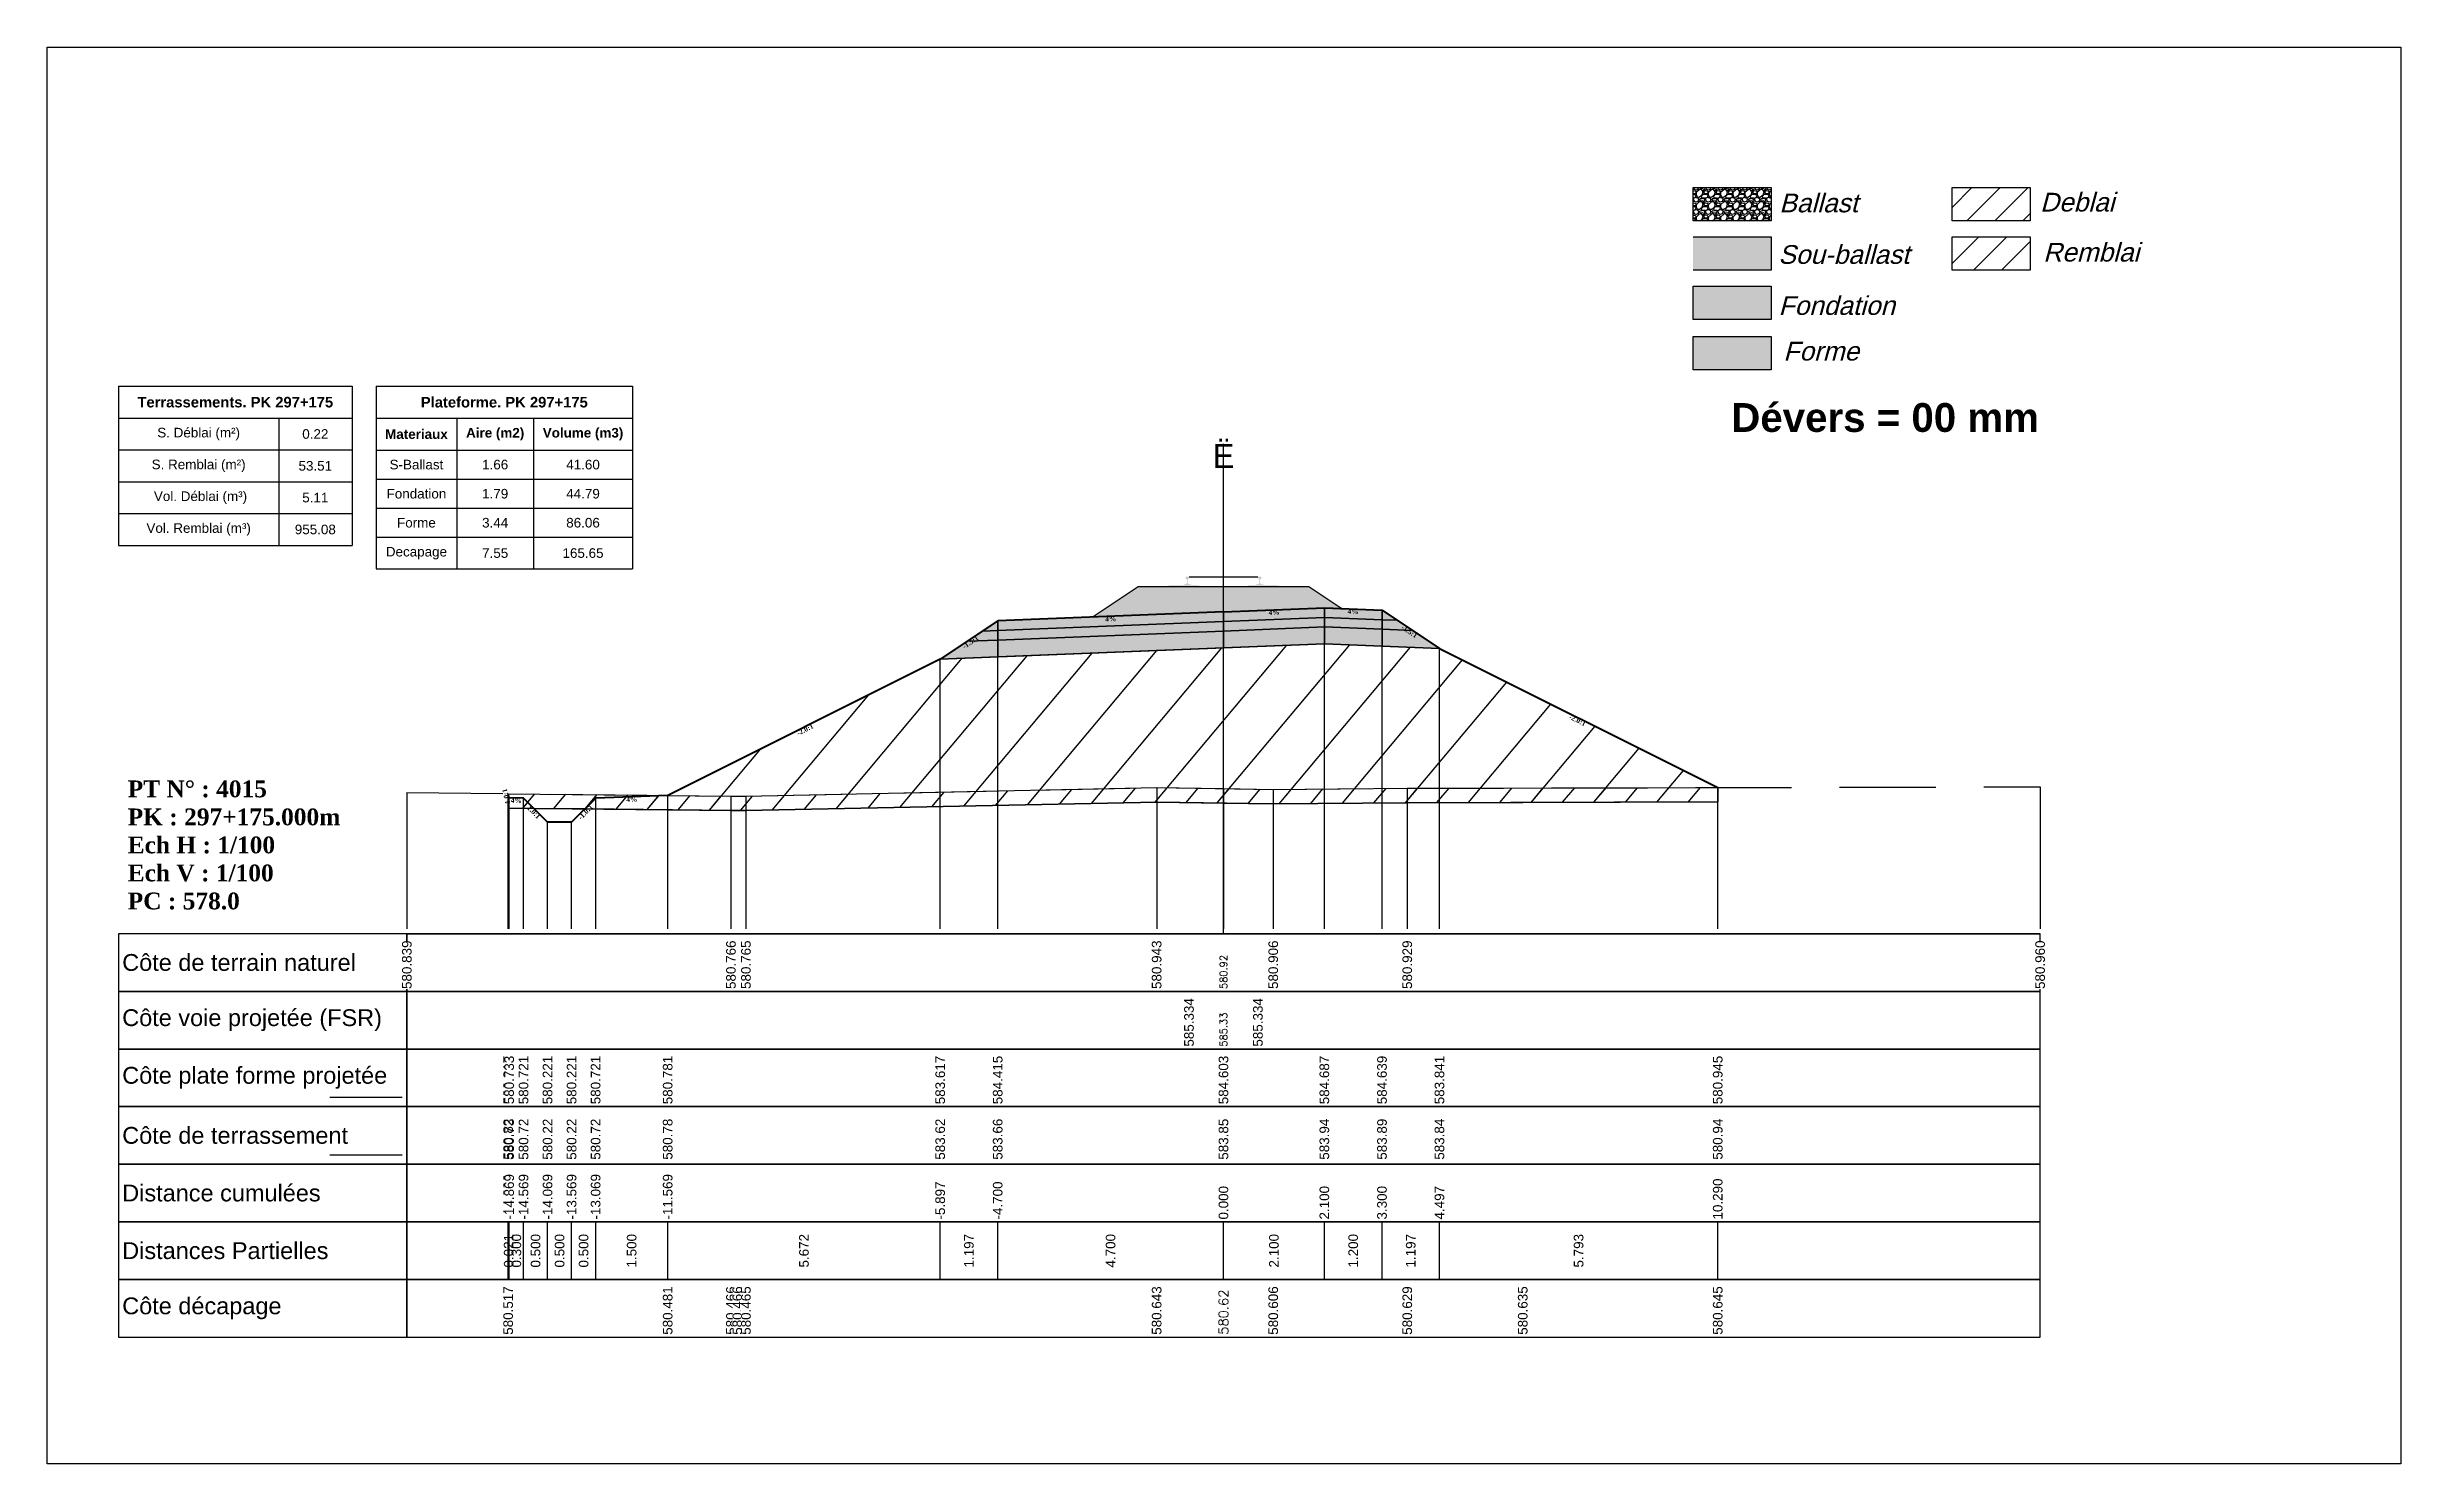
# Model space of a CAD drawing. Header units: millimetres. Extents: x 2762 to 3076, y 916 to 3305.
# Drawn here: x 3026.54 to 3075.54, y 1819.65 to 1849.15 of the extents above; entities that cross this region are included whole.
import ezdxf

# ---------------------------------------------------------------- set-up
doc = ezdxf.new("R2010")
doc.units = ezdxf.units.MM
doc.header["$LTSCALE"] = 2
doc.linetypes.add('CACHE', pattern=[9.525, 6.35, -3.175])
doc.linetypes.add('DASHED', pattern=[0.75, 0.5, -0.25])
for name, color, linetype in [('C-ANNO-TABL', 1, 'Continuous'), ('C-ANNO-TABL-TEXT', 150, 'Continuous'), ('C-ANNO-TABL-TITL', 150, 'Continuous'), ('C-ANNO-TABL-TTBL', 5, 'Continuous'), ('C-ROAD-CORR', 5, 'Continuous'), ('C-ROAD-SCTN', 7, 'Continuous')]:
    doc.layers.add(name, color=color, linetype=linetype)
doc.styles.add('ARIAL', font='arial.ttf')
doc.styles.add('C3D_Etiquette', font='romans.shx')
doc.styles.add('C3D_Profil_Travers', font='romans.shx')
doc.styles.get("Standard").update_dxf_attribs({"font": 'arial.ttf'})

msp = doc.modelspace()

# ---------------------------------------------------------------- texts
at = {"insert": (3061.599, 1841.733), "char_height": 0.6, "attachment_point": 1}
msp.add_mtext_dynamic_manual_height_columns('{\\fArial|b1|i0|c0|p34;Dévers = 00 mm}', width=8.82587, gutter_width=1.25, heights=[0], dxfattribs=at)
at = {"color": 7, "linetype": 'Continuous', "lineweight": -3}
for s, insert, char_height, attachment_point, style in [('{\\fWingdings|b0|i0|c2|p0;Ë}', (3051.03, 1840.384), 0.5, 8, 'C3D_Profil_Travers'), ('{\\fTimes New Roman|b1|i0|c0|p18;PT N° : 4015\\PPK : 297+175.000m\\PEch H : 1/100\\PEch V : 1/100\\PPC : 578.0}', (3028.218, 1831.184), 0.35, 7, 'C3D_Profil_Travers'), ('{\\fArial|b0|i0|c0|p34;Côte de terrain naturel}', (3028.104, 1830.084), 0.35, 4, 'C3D_Etiquette'), ('{\\fArial|b0|i0|c0|p34;Côte plate forme projetée}', (3028.104, 1827.684), 0.35, 4, 'C3D_Etiquette'), ('{\\fArial|b0|i0|c0|p34;Côte de terrassement}', (3028.104, 1826.484), 0.35, 4, 'C3D_Etiquette'), ('{\\fArial|b0|i0|c0|p34;Distance cumulées}', (3028.104, 1825.284), 0.35, 4, 'C3D_Etiquette'), ('{\\fArial|b0|i0|c0|p34;Distances Partielles}', (3028.104, 1824.084), 0.35, 4, 'C3D_Etiquette'), ('{\\fArial|b0|i0|c0|p34;Côte décapage}', (3028.104, 1822.884), 0.35, 4, 'C3D_Etiquette')]:
    msp.add_mtext(s, dxfattribs=dict(at, insert=insert, char_height=char_height, attachment_point=attachment_point, style=style))
at = {"color": 7, "linetype": 'Continuous', "lineweight": -3, "char_height": 0.1, "style": 'C3D_Etiquette'}
for s, insert, width, attachment_point, rotation in [('{\\fTimes New Roman|b1|i0|c0|p18;4%}', (3048.68, 1837.289), 0.42071, 2, 2.2906), ('{\\fTimes New Roman|b1|i0|c0|p18;4%}', (3052.08, 1837.425), 0.37094, 2, 2.2906), ('{\\fTimes New Roman|b1|i0|c0|p18;4%}', (3053.729, 1837.443), 0.42071, 2, 357.7094), ('{\\fTimes New Roman|b1|i0|c0|p18;-1.5:1}', (3054.926, 1837.02), 0.34598, 2, 326.3099), ('{\\fTimes New Roman|b1|i0|c0|p18;-1.5:1}', (3045.733, 1836.796), 0.34598, 2, 33.6901), ('{\\fTimes New Roman|b1|i0|c0|p18;-2.0:1}', (3042.298, 1834.979), 0.34598, 2, 26.5651), ('{\\fTimes New Roman|b1|i0|c0|p18;-2.0:1}', (3058.421, 1835.173), 0.34598, 2, 333.4349), ('{\\fTimes New Roman|b1|i0|c0|p18;1.0:1}', (3036.146, 1833.557), 0.29446, 8, 104.0362), ('{\\fTimes New Roman|b1|i0|c0|p18;4%}', (3036.31, 1833.507), 0.37094, 2, 357.7094), ('{\\fTimes New Roman|b1|i0|c0|p18;1.0:1}', (3036.708, 1833.252), 0.29001, 2, 315), ('{\\fTimes New Roman|b1|i0|c0|p18;-1.0:1}', (3037.713, 1833.252), 0.34598, 2, 45), ('{\\fTimes New Roman|b1|i0|c0|p18;4%}', (3038.711, 1833.531), 0.42071, 2, 2.2906)]:
    msp.add_mtext(s, dxfattribs=dict(at, insert=insert, width=width, attachment_point=attachment_point, rotation=rotation))
at = {"color": 7, "linetype": 'Continuous', "lineweight": -3, "rotation": 90, "style": 'C3D_Profil_Travers'}
for s, insert, char_height, attachment_point in [('580.92', (3051.03, 1829.534), 0.15, 4), ('585.33', (3051.03, 1828.334), 0.15, 4), ('{\\fArial|b0|i0|c0|p34;580.82}', (3036.139, 1825.979), 0.2, 4), ('{\\fArial|b0|i0|c0|p34;580.73}', (3036.16, 1825.979), 0.2, 4), ('{\\fArial|b0|i0|c0|p34;580.72}', (3036.46, 1825.979), 0.2, 4), ('{\\fArial|b0|i0|c0|p34;580.22}', (3036.96, 1825.979), 0.2, 4), ('{\\fArial|b0|i0|c0|p34;580.22}', (3037.46, 1825.979), 0.2, 4), ('{\\fArial|b0|i0|c0|p34;580.72}', (3037.96, 1825.979), 0.2, 4), ('{\\fArial|b0|i0|c0|p34;580.78}', (3039.46, 1825.979), 0.2, 4), ('{\\fArial|b0|i0|c0|p34;583.62}', (3045.133, 1825.979), 0.2, 4), ('{\\fArial|b0|i0|c0|p34;583.66}', (3046.33, 1825.979), 0.2, 4), ('{\\fArial|b0|i0|c0|p34;583.85}', (3051.03, 1825.979), 0.2, 4), ('{\\fArial|b0|i0|c0|p34;583.94}', (3053.13, 1825.979), 0.2, 4), ('{\\fArial|b0|i0|c0|p34;583.89}', (3054.33, 1825.979), 0.2, 4), ('{\\fArial|b0|i0|c0|p34;583.84}', (3055.526, 1825.979), 0.2, 4), ('{\\fArial|b0|i0|c0|p34;580.94}', (3061.319, 1825.979), 0.2, 4), ('{\\fArial|b0|i0|c0|p34;0.021}', (3036.15, 1824.084), 0.2, 5), ('{\\fArial|b0|i0|c0|p34;0.300}', (3036.31, 1824.084), 0.2, 5), ('{\\fArial|b0|i0|c0|p34;0.500}', (3036.71, 1824.084), 0.2, 5), ('{\\fArial|b0|i0|c0|p34;0.500}', (3037.21, 1824.084), 0.2, 5), ('{\\fArial|b0|i0|c0|p34;0.500}', (3037.71, 1824.084), 0.2, 5), ('{\\fArial|b0|i0|c0|p34;1.500}', (3038.71, 1824.084), 0.2, 5), ('{\\fArial|b0|i0|c0|p34;5.672}', (3042.297, 1824.084), 0.2, 5), ('{\\fArial|b0|i0|c0|p34;1.197}', (3045.731, 1824.084), 0.2, 5), ('{\\fArial|b0|i0|c0|p34;4.700}', (3048.68, 1824.084), 0.2, 5), ('{\\fArial|b0|i0|c0|p34;2.100}', (3052.08, 1824.084), 0.2, 5), ('{\\fArial|b0|i0|c0|p34;1.200}', (3053.73, 1824.084), 0.2, 5), ('{\\fArial|b0|i0|c0|p34;1.197}', (3054.928, 1824.084), 0.2, 5), ('{\\fArial|b0|i0|c0|p34;5.793}', (3058.423, 1824.084), 0.2, 5), ('580.62', (3051.03, 1822.334), 0.2, 4)]:
    msp.add_mtext(s, dxfattribs=dict(at, insert=insert, char_height=char_height, attachment_point=attachment_point))
at = {"color": 7, "linetype": 'Continuous', "lineweight": -3, "insert": (3028.104, 1828.884), "char_height": 0.35, "attachment_point": 4}
msp.add_mtext('{\\fArial|b0|i0|c0|p34;Côte voie projetée (FSR)}', dxfattribs=at)
at = {"layer": 'C-ANNO-TABL-TEXT', "color": 7, "style": 'ARIAL', "oblique": 15}
for s, p in [('Ballast', (3062.599, 1845.705)), ('Deblai', (3068.029, 1845.721)), ('Sou-ballast', (3062.579, 1844.632)), ('Remblai', (3068.093, 1844.679)), ('Fondation', (3062.584, 1843.569)), ('Forme', (3062.684, 1842.619))]:
    msp.add_text(s, height=0.39, dxfattribs=at).set_placement(p)
at = {"layer": 'C-ANNO-TABL-TEXT', "color": 7, "linetype": 'Continuous', "lineweight": -3, "char_height": 0.2, "attachment_point": 5, "style": 'ARIAL'}
for s, insert in [('{\\fArial|b0|i0|c0|p34;\\C7;0.22}', (3032.124, 1841.088)), ('{\\fArial|b0|i0|c0|p34;\\C7;53.51}', (3032.124, 1840.426)), ('{\\fArial|b0|i0|c0|p34;\\C7;S-Ballast}', (3034.229, 1840.451)), ('{\\fArial|b0|i0|c0|p34;\\C7;1.66}', (3035.868, 1840.451)), ('{\\C18;\\c0;41.60}', (3037.697, 1840.451)), ('{\\fArial|b0|i0|c0|p34;\\C7;Fondation}', (3034.229, 1839.845)), ('{\\fArial|b0|i0|c0|p34;\\C7;5.11}', (3032.124, 1839.764)), ('{\\fArial|b0|i0|c0|p34;\\C7;1.79}', (3035.868, 1839.845)), ('{\\C18;\\c0;44.79}', (3037.697, 1839.845)), ('{\\fArial|b0|i0|c0|p34;\\C7;955.08}', (3032.124, 1839.101)), ('{\\fArial|b0|i0|c0|p34;\\C7;Forme}', (3034.229, 1839.241)), ('{\\fArial|b0|i0|c0|p34;\\C7;3.44}', (3035.868, 1839.241)), ('{\\C18;\\c0;86.06}', (3037.697, 1839.241)), ('{\\fArial|b0|i0|c0|p34;\\C7;Decapage}', (3034.229, 1838.609)), ('{\\fArial|b0|i0|c0|p34;\\C7;7.55}', (3035.868, 1838.609)), ('{\\C18;\\c0;165.65}', (3037.697, 1838.609))]:
    msp.add_mtext(s, dxfattribs=dict(at, insert=insert))
at = {"layer": 'C-ANNO-TABL-TITL', "color": 7, "linetype": 'Continuous', "lineweight": -3, "attachment_point": 5, "style": 'ARIAL'}
for s, insert, char_height in [('{\\fArial|b1|i0|c0|p34;\\C7;Terrassements. PK 297+175}', (3030.458, 1841.751), 0.22), ('{\\fArial|b1|i0|c0|p34;\\C18;\\c0;Plateforme. PK 297+175}', (3036.058, 1841.75), 0.22), ('{\\fArial|b0|i0|c0|p34;\\C7;S. Déblai (m²) }', (3029.695, 1841.088), 0.2), ('{\\fArial|b1|i0|c0|p34;\\C7;Materiaux   }', (3034.229, 1841.085), 0.2), ('{\\fArial|b1|i0|c0|p34;\\C7;Aire (m2)}', (3035.868, 1841.085), 0.2), ('{\\fArial|b1|i0|c0|p34;\\C7;Volume (m3)}', (3037.697, 1841.085), 0.2), ('{\\fArial|b0|i0|c0|p34;\\C7;S. Remblai (m²) }', (3029.695, 1840.426), 0.2), ('{\\fArial|b0|i0|c0|p34;\\C7; Vol. Déblai (m³) }', (3029.695, 1839.764), 0.2), ('{\\fArial|b0|i0|c0|p34;\\C7;Vol. Remblai (m³)}', (3029.695, 1839.101), 0.2)]:
    msp.add_mtext(s, dxfattribs=dict(at, insert=insert, char_height=char_height))

# ---------------------------------------------------------------- hatches: boundary and pattern name
h = msp.add_hatch(color=11)
h.dxf.hatch_style = 1
h.paths.add_polyline_path([(3062.431, 1845.191), (3060.805, 1845.191), (3060.805, 1844.499), (3062.431, 1844.499)])
h = msp.add_hatch(color=30)
h.dxf.hatch_style = 1
h.paths.add_polyline_path([(3062.431, 1844.164), (3060.805, 1844.164), (3060.805, 1843.472), (3062.431, 1843.472)])
h = msp.add_hatch(color=83)
h.dxf.hatch_style = 1
h.paths.add_polyline_path([(3062.431, 1843.118), (3060.805, 1843.118), (3060.805, 1842.426), (3062.431, 1842.426)])
at = {"linetype": 'Continuous', "lineweight": -3}
msp.add_hatch(color=254, dxfattribs=at).paths.add_polyline_path([(3049.812, 1837.734), (3049.812, 1837.919), (3049.927, 1837.94), (3050.275, 1837.94), (3050.275, 1837.946), (3050.201, 1837.946), (3050.201, 1837.955), (3050.202, 1837.956), (3050.204, 1837.957), (3050.205, 1837.958), (3050.225, 1837.959), (3050.228, 1837.96), (3050.231, 1837.961), (3050.259, 1837.971), (3050.262, 1837.973), (3050.263, 1837.974), (3050.264, 1837.975), (3050.265, 1837.979), (3050.266, 1837.987), (3050.267, 1837.996), (3050.268, 1838.006), (3050.268, 1838.03), (3050.267, 1838.046), (3050.267, 1838.052), (3050.266, 1838.058), (3050.265, 1838.063), (3050.265, 1838.064), (3050.264, 1838.068), (3050.263, 1838.07), (3050.262, 1838.071), (3050.261, 1838.072), (3050.26, 1838.073), (3050.244, 1838.079), (3050.242, 1838.08), (3050.241, 1838.081), (3050.24, 1838.083), (3050.24, 1838.085), (3050.24, 1838.103), (3050.241, 1838.108), (3050.242, 1838.11), (3050.244, 1838.112), (3050.246, 1838.114), (3050.249, 1838.115), (3050.25, 1838.116), (3050.254, 1838.116), (3050.258, 1838.117), (3050.261, 1838.117), (3050.265, 1838.117), (3050.27, 1838.117), (3050.273, 1838.118), (3050.276, 1838.118), (3050.28, 1838.118), (3050.283, 1838.117), (3050.287, 1838.117), (3050.292, 1838.117), (3050.295, 1838.117), (3050.299, 1838.116), (3050.303, 1838.116), (3050.304, 1838.115), (3050.306, 1838.114), (3050.309, 1838.112), (3050.311, 1838.11), (3050.312, 1838.108), (3050.312, 1838.103), (3050.312, 1838.085), (3050.312, 1838.083), (3050.312, 1838.081), (3050.311, 1838.08), (3050.309, 1838.079), (3050.293, 1838.073), (3050.292, 1838.072), (3050.29, 1838.071), (3050.289, 1838.07), (3050.289, 1838.068), (3050.288, 1838.064), (3050.287, 1838.063), (3050.287, 1838.058), (3050.286, 1838.052), (3050.285, 1838.046), (3050.285, 1838.03), (3050.285, 1838.006), (3050.286, 1837.996), (3050.287, 1837.987), (3050.288, 1837.979), (3050.289, 1837.975), (3050.29, 1837.974), (3050.291, 1837.973), (3050.293, 1837.971), (3050.322, 1837.961), (3050.325, 1837.96), (3050.328, 1837.959), (3050.348, 1837.958), (3050.349, 1837.957), (3050.35, 1837.956), (3050.351, 1837.955), (3050.351, 1837.946), (3050.277, 1837.946), (3050.277, 1837.94), (3050.481, 1837.94), (3050.613, 1837.909), (3051.447, 1837.909), (3051.578, 1837.94), (3051.782, 1837.94), (3051.782, 1837.946), (3051.708, 1837.946), (3051.708, 1837.955), (3051.709, 1837.956), (3051.711, 1837.957), (3051.712, 1837.958), (3051.732, 1837.959), (3051.735, 1837.96), (3051.738, 1837.961), (3051.766, 1837.971), (3051.769, 1837.973), (3051.77, 1837.974), (3051.771, 1837.975), (3051.772, 1837.979), (3051.773, 1837.987), (3051.774, 1837.996), (3051.775, 1838.006), (3051.775, 1838.03), (3051.774, 1838.046), (3051.774, 1838.052), (3051.773, 1838.058), (3051.772, 1838.063), (3051.772, 1838.064), (3051.771, 1838.068), (3051.77, 1838.07), (3051.769, 1838.071), (3051.768, 1838.072), (3051.767, 1838.073), (3051.751, 1838.079), (3051.749, 1838.08), (3051.748, 1838.081), (3051.747, 1838.083), (3051.747, 1838.085), (3051.747, 1838.103), (3051.748, 1838.108), (3051.749, 1838.11), (3051.751, 1838.112), (3051.753, 1838.114), (3051.756, 1838.115), (3051.757, 1838.116), (3051.761, 1838.116), (3051.765, 1838.117), (3051.768, 1838.117), (3051.772, 1838.117), (3051.777, 1838.117), (3051.78, 1838.118), (3051.783, 1838.118), (3051.787, 1838.118), (3051.79, 1838.117), (3051.794, 1838.117), (3051.799, 1838.117), (3051.802, 1838.117), (3051.806, 1838.116), (3051.81, 1838.116), (3051.811, 1838.115), (3051.813, 1838.114), (3051.816, 1838.112), (3051.818, 1838.11), (3051.819, 1838.108), (3051.819, 1838.103), (3051.819, 1838.085), (3051.819, 1838.083), (3051.819, 1838.081), (3051.818, 1838.08), (3051.816, 1838.079), (3051.8, 1838.073), (3051.799, 1838.072), (3051.797, 1838.071), (3051.796, 1838.07), (3051.796, 1838.068), (3051.795, 1838.064), (3051.794, 1838.063), (3051.794, 1838.058), (3051.793, 1838.052), (3051.792, 1838.046), (3051.792, 1838.03), (3051.792, 1838.006), (3051.793, 1837.996), (3051.794, 1837.987), (3051.795, 1837.979), (3051.796, 1837.975), (3051.797, 1837.974), (3051.798, 1837.973), (3051.8, 1837.971), (3051.829, 1837.961), (3051.832, 1837.96), (3051.835, 1837.959), (3051.855, 1837.958), (3051.856, 1837.957), (3051.857, 1837.956), (3051.858, 1837.955), (3051.858, 1837.946), (3051.784, 1837.946), (3051.784, 1837.94), (3052.132, 1837.94), (3052.247, 1837.919), (3052.247, 1837.734)])
h = msp.add_hatch(dxfattribs=at)
h.set_pattern_fill('GRAVEL', color=252, scale=0.009, style=0)
h.set_pattern_definition([(228.0128, (3048.461781, 1837.505899), (-1.8288, -2.0574), [0.030755, -3.0447435]), (184.96974, (3048.441207, 1837.483039), (2.743199999, 0.228600013), [0.0527764, -5.2248644]), (132.51045, (3048.388629, 1837.478467), (2.286, -2.5146), [0.0372133, -3.684125]), (267.2737, (3048.299475, 1837.421317), (0.2286, 4.572), [0.0480604, -4.7579794]), (292.83365, (3048.297189, 1837.373311), (-1.143, 2.7432), [0.047127, -4.6655827]), (357.2737, (3048.315477, 1837.329877), (-4.572, 0.2286), [0.0480604, -4.7579794]), (37.69424, (3048.363483, 1837.327591), (-2.9718, -2.286), [0.0635574, -6.2921804]), (72.25533, (3048.413775, 1837.366453), (1.6002, 5.0292), [0.0600048, -5.940473]), (121.42957, (3048.432063, 1837.423603), (-1.8288, 2.9718), [0.048223, -4.774099]), (175.23636, (3048.406917, 1837.464751), (2.5146, -0.2286), [0.055054, -2.697654]), (222.39744, (3048.352053, 1837.469323), (-2.7432, -2.5146), [0.071197, -7.0485095]), (138.81407, (3048.52579, 1837.41903), (-1.6002, 1.3716), [0.0243004, -2.405751]), (171.46923, (3048.507501, 1837.435033), (2.9718, -0.4572), [0.0462314, -4.5769175]), (225, (3048.46178, 1837.44189), (-3e-17, -0.2286), [0.032329, -0.29096]), (203.1986, (3048.44578, 1837.469323), (1.143, 0.4572), [0.01741, -1.723556]), (291.8014, (3048.429777, 1837.462465), (-0.2286, 0.6858), [0.024621, -1.206428]), (30.9638, (3048.43892, 1837.439605), (0.6858, 0.4572), [0.039989, -1.292967]), (161.565, (3048.47321, 1837.46018), (0.4572, -0.2286), [0.028916, -0.693981]), (16.38954, (3048.297189, 1837.462465), (2.286, 0.6858), [0.040508, -4.0102944]), (70.34618, (3048.336051, 1837.473895), (-0.9144, -2.5146), [0.033984, -3.3643994]), (293.1986, (3048.47321, 1837.5059), (-0.4572, 1.143), [0.034819, -1.7061465]), (343.61046, (3048.486927, 1837.473895), (-2.286, 0.6858), [0.040508, -4.0102944]), (339.44395, (3048.29719, 1837.320733), (-1.143, 0.4572), [0.039063, -1.914096]), (294.77514, (3048.333765, 1837.307017), (-1.143, 2.5146), [0.0327305, -3.2403234]), (66.8014, (3048.475497, 1837.2773), (0.4572, 1.143), [0.034819, -1.7061465]), (17.35402, (3048.489213, 1837.309303), (-2.9718, -0.9144), [0.0383204, -3.793714]), (69.44395, (3048.363483, 1837.2773), (-0.4572, -1.143), [0.0195316, -1.933628]), (101.3099, (3048.46178, 1837.2773), (-0.2286, 0.9144), [0.011656, -1.1539795]), (165.9638, (3048.459495, 1837.28873), (0.6858, -0.2286), [0.047127, -0.895415]), (186.009, (3048.413775, 1837.300159), (2.286, 0.2286), [0.043674, -4.323723]), (303.69, (3048.43892, 1837.41903), (-0.2286, 0.4572), [0.032969, -0.79126]), (353.15723, (3048.457209, 1837.391599), (3.8862, -0.4572), [0.05756, -5.698441]), (60.9454, (3048.51436, 1837.38474), (-0.9144, -1.6002), [0.023536, -2.330045]), (90, (3048.5258, 1837.40532), (-0.2286, 0.2286), [0.013716, -0.214884]), (120.25644, (3048.409203, 1837.307017), (0.9144, -1.6002), [0.031758, -3.1440547]), (48.0128, (3048.393201, 1837.334449), (1.8288, 2.0574), [0.06151, -3.0139886]), (0, (3048.43435, 1837.38017), (0.2286, 0.2286), [0.059436, -0.169164]), (325.30485, (3048.493785, 1837.380169), (2.286, -1.6002), [0.036145, -3.5783385]), (254.0546, (3048.523503, 1837.359595), (-0.2286, -0.9144), [0.033285, -1.6309485]), (207.64598, (3048.514359, 1837.327591), (-4.3434, -2.286), [0.054193, -5.365122]), (175.42608, (3048.466353, 1837.302445), (-2.9718, 0.2286), [0.0573327, -5.675926])])
h.paths.add_polyline_path([(3048.297, 1837.277), (3049.255, 1837.916), (3052.805, 1837.916), (3053.494, 1837.456), (3053.13, 1837.471)])
h = msp.add_hatch(color=83, dxfattribs=at)
h.paths.add_polyline_path([(3054.33, 1836.673), (3054.33, 1837.023), (3054.968, 1836.997), (3055.526, 1836.625)])
h.paths.add_polyline_path([(3053.13, 1836.721), (3053.13, 1837.071), (3054.33, 1837.023), (3054.33, 1836.673)])
h.paths.add_polyline_path([(3051.03, 1836.637), (3051.03, 1836.987), (3053.13, 1837.071), (3053.13, 1836.721)])
h.paths.add_polyline_path([(3046.33, 1836.449), (3046.33, 1836.799), (3051.03, 1836.987), (3051.03, 1836.637)])
h.paths.add_polyline_path([(3045.133, 1836.401), (3045.691, 1836.773), (3046.33, 1836.799), (3046.33, 1836.449)])
h = msp.add_hatch(color=30, dxfattribs=at)
h.paths.add_polyline_path([(3054.33, 1837.023), (3054.33, 1837.223), (3054.649, 1837.21), (3054.968, 1836.997)])
h.paths.add_polyline_path([(3053.13, 1837.071), (3053.13, 1837.271), (3054.33, 1837.223), (3054.33, 1837.023)])
h.paths.add_polyline_path([(3051.03, 1836.987), (3051.03, 1837.187), (3053.13, 1837.271), (3053.13, 1837.071)])
h.paths.add_polyline_path([(3046.33, 1836.799), (3046.33, 1836.999), (3051.03, 1837.187), (3051.03, 1836.987)])
h.paths.add_polyline_path([(3045.691, 1836.773), (3046.01, 1836.986), (3046.33, 1836.999), (3046.33, 1836.799)])
h = msp.add_hatch(color=11, dxfattribs=at)
h.paths.add_polyline_path([(3054.33, 1837.223), (3054.33, 1837.423), (3054.649, 1837.21)])
h.paths.add_polyline_path([(3053.13, 1837.271), (3053.13, 1837.471), (3054.33, 1837.423), (3054.33, 1837.223)])
h.paths.add_polyline_path([(3051.03, 1837.187), (3051.03, 1837.387), (3053.13, 1837.471), (3053.13, 1837.271)])
h.paths.add_polyline_path([(3046.33, 1836.999), (3046.33, 1837.199), (3051.03, 1837.387), (3051.03, 1837.187)])
h.paths.add_polyline_path([(3046.01, 1836.986), (3046.33, 1837.199), (3046.33, 1836.999)])
h = msp.add_hatch(dxfattribs=at)
h.set_pattern_fill('_U', color=3, angle=50, style=0, pattern_type=0)
h.set_pattern_definition([(50, (3037.739, 1833.2831), (-0.766044, 0.642788), [])])
h.paths.add_polyline_path([(3037.739, 1833.283), (3037.96, 1833.505), (3039.46, 1833.565), (3045.133, 1836.401), (3053.13, 1836.721), (3055.526, 1836.625), (3061.319, 1833.728), (3061.319, 1833.428), (3054.856, 1833.413), (3052.066, 1833.39), (3049.639, 1833.427), (3041.089, 1833.249), (3040.777, 1833.25)])
h.paths.add_polyline_path([(3036.139, 1833.3), (3036.139, 1833.6), (3036.16, 1833.517), (3036.46, 1833.505), (3036.67, 1833.295)])
h = msp.add_hatch(dxfattribs=at)
h.set_pattern_fill('_U', color=150, scale=0.5, angle=50, style=0, pattern_type=0)
h.set_pattern_definition([(50, (3037.739, 1833.2831), (-0.383022, 0.321394), [])])
h.paths.add_polyline_path([(3037.739, 1833.283), (3037.96, 1833.505), (3039.46, 1833.565), (3040.777, 1833.55), (3041.089, 1833.549), (3049.639, 1833.727), (3052.066, 1833.69), (3054.856, 1833.713), (3061.319, 1833.728), (3061.319, 1833.428), (3054.856, 1833.413), (3052.066, 1833.39), (3049.639, 1833.427), (3041.089, 1833.249), (3040.777, 1833.25)])
h.paths.add_polyline_path([(3036.139, 1833.6), (3039.46, 1833.565), (3037.96, 1833.505), (3037.739, 1833.283), (3036.67, 1833.295), (3036.46, 1833.505), (3036.16, 1833.517)])
h.paths.add_polyline_path([(3036.139, 1833.3), (3036.139, 1833.6), (3036.16, 1833.517), (3036.46, 1833.505), (3036.67, 1833.295)])

# ---------------------------------------------------------------- linework, layer by layer
for p, q in [((3060.805, 1846.219), (3062.431, 1846.219)), ((3060.805, 1846.219), (3062.431, 1846.219)), ((3060.805, 1845.527), (3060.805, 1846.219)), ((3062.431, 1846.219), (3062.431, 1845.527)), ((3062.431, 1846.219), (3062.431, 1845.527)), ((3066.198, 1846.219), (3067.824, 1846.219)), ((3066.198, 1845.527), (3066.198, 1846.219)), ((3067.824, 1846.219), (3067.824, 1845.527)), ((3062.431, 1845.527), (3060.805, 1845.527)), ((3062.431, 1845.527), (3060.805, 1845.527)), ((3067.824, 1845.527), (3066.198, 1845.527)), ((3060.805, 1845.191), (3062.431, 1845.191)), ((3062.431, 1845.191), (3062.431, 1844.499)), ((3066.198, 1845.191), (3067.824, 1845.191)), ((3066.198, 1844.499), (3066.198, 1845.191)), ((3067.824, 1845.191), (3067.824, 1844.499)), ((3062.431, 1844.499), (3060.805, 1844.499)), ((3067.824, 1844.499), (3066.198, 1844.499)), ((3060.805, 1844.164), (3062.431, 1844.164)), ((3060.805, 1843.472), (3060.805, 1844.164)), ((3062.431, 1844.164), (3062.431, 1843.472)), ((3062.431, 1843.472), (3060.805, 1843.472)), ((3060.805, 1843.118), (3062.431, 1843.118)), ((3060.805, 1842.426), (3060.805, 1843.118)), ((3062.431, 1843.118), (3062.431, 1842.426)), ((3062.431, 1842.426), (3060.805, 1842.426))]:
    msp.add_line(p, q)
at = {"linetype": 'Continuous'}
for p, q in [((3060.808, 1846.172), (3060.805, 1846.173)), ((3060.805, 1846.17), (3060.808, 1846.172)), ((3060.845, 1846.144), (3060.805, 1846.15)), ((3060.805, 1846.104), (3060.855, 1846.098)), ((3060.805, 1846.083), (3060.831, 1846.083)), ((3060.857, 1846.019), (3060.805, 1845.992)), ((3060.808, 1845.918), (3060.805, 1845.919)), ((3060.805, 1845.916), (3060.808, 1845.918)), ((3060.845, 1845.89), (3060.805, 1845.896)), ((3060.805, 1845.85), (3060.855, 1845.844)), ((3060.809, 1845.969), (3060.824, 1845.934)), ((3060.81, 1845.969), (3060.826, 1846.005)), ((3060.811, 1846.219), (3060.824, 1846.188)), ((3060.823, 1846.188), (3060.866, 1846.175)), ((3060.823, 1845.934), (3060.866, 1845.921)), ((3060.826, 1846.005), (3060.867, 1846.018)), ((3060.83, 1846.086), (3060.864, 1846.063)), ((3060.83, 1845.832), (3060.864, 1845.809)), ((3060.868, 1846.128), (3060.847, 1846.145)), ((3060.868, 1845.874), (3060.847, 1845.891)), ((3060.854, 1846.088), (3060.867, 1846.111)), ((3060.864, 1846.061), (3060.854, 1846.025)), ((3060.854, 1845.834), (3060.867, 1845.857)), ((3060.866, 1846.175), (3060.91, 1846.188)), ((3060.866, 1846.016), (3060.907, 1846.001)), ((3060.866, 1845.921), (3060.91, 1845.934)), ((3060.869, 1846.129), (3060.867, 1846.076)), ((3060.867, 1846.111), (3060.867, 1846.127)), ((3060.867, 1846.076), (3060.887, 1846.028)), ((3060.869, 1845.875), (3060.867, 1845.822)), ((3060.867, 1845.857), (3060.867, 1845.873)), ((3060.934, 1846.175), (3060.875, 1846.122)), ((3060.934, 1845.921), (3060.875, 1845.868)), ((3060.887, 1846.025), (3060.94, 1846.022)), ((3060.906, 1846.003), (3060.921, 1845.97)), ((3060.91, 1846.187), (3060.921, 1846.219)), ((3060.91, 1845.933), (3060.923, 1845.969)), ((3060.987, 1846.175), (3060.926, 1846.18)), ((3060.987, 1845.921), (3060.926, 1845.926)), ((3060.967, 1845.939), (3060.939, 1845.969)), ((3060.94, 1846.025), (3060.996, 1846.068)), ((3060.94, 1845.969), (3060.948, 1845.989)), ((3060.967, 1846.193), (3060.943, 1846.219)), ((3060.996, 1845.989), (3060.948, 1845.984)), ((3061.01, 1846.199), (3060.952, 1846.194)), ((3061.01, 1845.945), (3060.952, 1845.94)), ((3060.974, 1846.033), (3061.019, 1846.083)), ((3060.993, 1846.003), (3060.975, 1846.034)), ((3061.014, 1846.131), (3060.986, 1846.176)), ((3061.014, 1845.877), (3060.986, 1845.922)), ((3061.055, 1845.999), (3060.991, 1846.004)), ((3060.996, 1846.068), (3061.016, 1846.132)), ((3061.047, 1845.982), (3060.996, 1845.994)), ((3060.996, 1845.814), (3061.016, 1845.878)), ((3061.013, 1846.175), (3061.023, 1846.15)), ((3061.013, 1845.921), (3061.023, 1845.896)), ((3061.032, 1846.183), (3061.014, 1846.176)), ((3061.032, 1845.929), (3061.014, 1845.922)), ((3061.019, 1846.083), (3061.085, 1846.083)), ((3061.024, 1846.149), (3061.062, 1846.172)), ((3061.049, 1846.152), (3061.024, 1846.127)), ((3061.024, 1846.127), (3061.044, 1846.096)), ((3061.024, 1845.895), (3061.062, 1845.918)), ((3061.049, 1845.898), (3061.024, 1845.873)), ((3061.024, 1845.873), (3061.044, 1845.842)), ((3061.044, 1846.219), (3061.026, 1846.198)), ((3061.044, 1846.219), (3061.026, 1846.198)), ((3061.049, 1845.97), (3061.026, 1845.944)), ((3061.062, 1846.172), (3061.031, 1846.182)), ((3061.062, 1845.918), (3061.031, 1845.928)), ((3061.045, 1846.106), (3061.109, 1846.098)), ((3061.045, 1845.852), (3061.109, 1845.844)), ((3061.049, 1845.969), (3061.047, 1845.982)), ((3061.099, 1846.144), (3061.049, 1846.151)), ((3061.099, 1846.144), (3061.049, 1846.151)), ((3061.099, 1845.89), (3061.049, 1845.897)), ((3061.111, 1846.019), (3061.058, 1845.991)), ((3061.063, 1845.969), (3061.078, 1845.934)), ((3061.064, 1845.969), (3061.08, 1846.005)), ((3061.065, 1846.219), (3061.078, 1846.188)), ((3061.065, 1846.219), (3061.078, 1846.188)), ((3061.077, 1846.188), (3061.12, 1846.175)), ((3061.077, 1846.188), (3061.12, 1846.175)), ((3061.077, 1845.934), (3061.12, 1845.921)), ((3061.08, 1846.005), (3061.121, 1846.018)), ((3061.084, 1846.086), (3061.118, 1846.063)), ((3061.084, 1845.832), (3061.118, 1845.809)), ((3061.122, 1846.128), (3061.101, 1846.145)), ((3061.122, 1846.128), (3061.101, 1846.145)), ((3061.122, 1845.874), (3061.101, 1845.891)), ((3061.108, 1846.088), (3061.121, 1846.111)), ((3061.118, 1846.061), (3061.108, 1846.025)), ((3061.108, 1845.834), (3061.121, 1845.857)), ((3061.12, 1846.175), (3061.164, 1846.188)), ((3061.12, 1846.175), (3061.164, 1846.188)), ((3061.12, 1846.016), (3061.161, 1846.001)), ((3061.12, 1845.921), (3061.164, 1845.934)), ((3061.123, 1846.129), (3061.121, 1846.076)), ((3061.123, 1846.129), (3061.121, 1846.076)), ((3061.121, 1846.111), (3061.121, 1846.127)), ((3061.121, 1846.111), (3061.121, 1846.127)), ((3061.121, 1846.076), (3061.141, 1846.028)), ((3061.123, 1845.875), (3061.121, 1845.822)), ((3061.121, 1845.857), (3061.121, 1845.873)), ((3061.188, 1846.175), (3061.129, 1846.122)), ((3061.188, 1846.175), (3061.129, 1846.122)), ((3061.188, 1845.921), (3061.129, 1845.868)), ((3061.141, 1846.025), (3061.194, 1846.022)), ((3061.16, 1846.003), (3061.175, 1845.97)), ((3061.164, 1846.187), (3061.175, 1846.219)), ((3061.164, 1846.187), (3061.175, 1846.219)), ((3061.164, 1845.933), (3061.177, 1845.969)), ((3061.241, 1846.175), (3061.18, 1846.18)), ((3061.241, 1846.175), (3061.18, 1846.18)), ((3061.241, 1845.921), (3061.18, 1845.926)), ((3061.221, 1845.939), (3061.193, 1845.969)), ((3061.194, 1846.025), (3061.25, 1846.068)), ((3061.194, 1846.025), (3061.25, 1846.068)), ((3061.194, 1845.969), (3061.202, 1845.989)), ((3061.221, 1846.193), (3061.197, 1846.219)), ((3061.221, 1846.193), (3061.197, 1846.219)), ((3061.25, 1845.989), (3061.202, 1845.984)), ((3061.264, 1846.199), (3061.206, 1846.194)), ((3061.264, 1846.199), (3061.206, 1846.194)), ((3061.264, 1845.945), (3061.206, 1845.94)), ((3061.228, 1846.033), (3061.273, 1846.083)), ((3061.228, 1846.033), (3061.273, 1846.083)), ((3061.247, 1846.003), (3061.229, 1846.034)), ((3061.247, 1846.003), (3061.229, 1846.034)), ((3061.268, 1846.131), (3061.24, 1846.176)), ((3061.268, 1846.131), (3061.24, 1846.176)), ((3061.268, 1845.877), (3061.24, 1845.922)), ((3061.309, 1845.999), (3061.245, 1846.004)), ((3061.309, 1845.999), (3061.245, 1846.004)), ((3061.25, 1846.068), (3061.27, 1846.132)), ((3061.25, 1846.068), (3061.27, 1846.132)), ((3061.301, 1845.982), (3061.25, 1845.994)), ((3061.301, 1845.982), (3061.25, 1845.994)), ((3061.25, 1845.814), (3061.27, 1845.878)), ((3061.267, 1846.175), (3061.277, 1846.15)), ((3061.267, 1846.175), (3061.277, 1846.15)), ((3061.267, 1845.921), (3061.277, 1845.896)), ((3061.286, 1846.183), (3061.268, 1846.176)), ((3061.286, 1846.183), (3061.268, 1846.176)), ((3061.286, 1845.929), (3061.268, 1845.922)), ((3061.273, 1846.083), (3061.339, 1846.083)), ((3061.273, 1846.083), (3061.339, 1846.083)), ((3061.278, 1846.149), (3061.316, 1846.172)), ((3061.278, 1846.149), (3061.316, 1846.172)), ((3061.303, 1846.152), (3061.278, 1846.127)), ((3061.303, 1846.152), (3061.278, 1846.127)), ((3061.278, 1846.127), (3061.298, 1846.096)), ((3061.278, 1846.127), (3061.298, 1846.096)), ((3061.278, 1845.895), (3061.316, 1845.918)), ((3061.303, 1845.898), (3061.278, 1845.873)), ((3061.278, 1845.873), (3061.298, 1845.842)), ((3061.298, 1846.219), (3061.28, 1846.198)), ((3061.298, 1846.219), (3061.28, 1846.198)), ((3061.303, 1845.97), (3061.28, 1845.944)), ((3061.303, 1845.97), (3061.28, 1845.944)), ((3061.316, 1846.172), (3061.285, 1846.182)), ((3061.316, 1846.172), (3061.285, 1846.182)), ((3061.316, 1845.918), (3061.285, 1845.928)), ((3061.299, 1846.106), (3061.363, 1846.098)), ((3061.299, 1846.106), (3061.363, 1846.098)), ((3061.299, 1845.852), (3061.363, 1845.844)), ((3061.303, 1845.969), (3061.301, 1845.982)), ((3061.303, 1845.969), (3061.301, 1845.982)), ((3061.353, 1846.144), (3061.303, 1846.151)), ((3061.353, 1846.144), (3061.303, 1846.151)), ((3061.353, 1845.89), (3061.303, 1845.897)), ((3061.365, 1846.019), (3061.312, 1845.991)), ((3061.365, 1846.019), (3061.312, 1845.991)), ((3061.317, 1845.969), (3061.332, 1845.934)), ((3061.317, 1845.969), (3061.332, 1845.934)), ((3061.318, 1845.969), (3061.334, 1846.005)), ((3061.318, 1845.969), (3061.334, 1846.005)), ((3061.319, 1846.219), (3061.332, 1846.188)), ((3061.319, 1846.219), (3061.332, 1846.188)), ((3061.331, 1846.188), (3061.374, 1846.175)), ((3061.331, 1846.188), (3061.374, 1846.175)), ((3061.331, 1845.934), (3061.374, 1845.921)), ((3061.331, 1845.934), (3061.374, 1845.921)), ((3061.334, 1846.005), (3061.375, 1846.018)), ((3061.334, 1846.005), (3061.375, 1846.018)), ((3061.338, 1846.086), (3061.372, 1846.063)), ((3061.338, 1846.086), (3061.372, 1846.063)), ((3061.338, 1845.832), (3061.372, 1845.809)), ((3061.376, 1846.128), (3061.355, 1846.145)), ((3061.376, 1846.128), (3061.355, 1846.145)), ((3061.376, 1845.874), (3061.355, 1845.891)), ((3061.362, 1846.088), (3061.375, 1846.111)), ((3061.362, 1846.088), (3061.375, 1846.111)), ((3061.372, 1846.061), (3061.362, 1846.025)), ((3061.372, 1846.061), (3061.362, 1846.025)), ((3061.362, 1845.834), (3061.375, 1845.857)), ((3061.374, 1846.175), (3061.418, 1846.188)), ((3061.374, 1846.175), (3061.418, 1846.188)), ((3061.374, 1846.016), (3061.415, 1846.001)), ((3061.374, 1846.016), (3061.415, 1846.001)), ((3061.374, 1845.921), (3061.418, 1845.934)), ((3061.374, 1845.921), (3061.418, 1845.934)), ((3061.377, 1846.129), (3061.375, 1846.076)), ((3061.377, 1846.129), (3061.375, 1846.076)), ((3061.375, 1846.111), (3061.375, 1846.127)), ((3061.375, 1846.111), (3061.375, 1846.127)), ((3061.375, 1846.076), (3061.395, 1846.028)), ((3061.375, 1846.076), (3061.395, 1846.028)), ((3061.377, 1845.875), (3061.375, 1845.822)), ((3061.375, 1845.857), (3061.375, 1845.873)), ((3061.442, 1846.175), (3061.383, 1846.122)), ((3061.442, 1846.175), (3061.383, 1846.122)), ((3061.442, 1845.921), (3061.383, 1845.868)), ((3061.442, 1845.921), (3061.383, 1845.868)), ((3061.395, 1846.025), (3061.448, 1846.022)), ((3061.395, 1846.025), (3061.448, 1846.022)), ((3061.414, 1846.003), (3061.429, 1845.97)), ((3061.414, 1846.003), (3061.429, 1845.97)), ((3061.418, 1846.187), (3061.429, 1846.219)), ((3061.418, 1846.187), (3061.429, 1846.219)), ((3061.418, 1845.933), (3061.431, 1845.969)), ((3061.418, 1845.933), (3061.431, 1845.969)), ((3061.495, 1846.175), (3061.434, 1846.18)), ((3061.495, 1846.175), (3061.434, 1846.18)), ((3061.495, 1845.921), (3061.434, 1845.926)), ((3061.495, 1845.921), (3061.434, 1845.926)), ((3061.475, 1845.939), (3061.447, 1845.969)), ((3061.475, 1845.939), (3061.447, 1845.969)), ((3061.448, 1846.025), (3061.504, 1846.068)), ((3061.448, 1846.025), (3061.504, 1846.068)), ((3061.448, 1845.969), (3061.456, 1845.989)), ((3061.448, 1845.969), (3061.456, 1845.989)), ((3061.475, 1846.193), (3061.451, 1846.219)), ((3061.475, 1846.193), (3061.451, 1846.219)), ((3061.504, 1845.989), (3061.456, 1845.984)), ((3061.504, 1845.989), (3061.456, 1845.984)), ((3061.518, 1846.199), (3061.46, 1846.194)), ((3061.518, 1846.199), (3061.46, 1846.194)), ((3061.518, 1845.945), (3061.46, 1845.94)), ((3061.518, 1845.945), (3061.46, 1845.94)), ((3061.482, 1846.033), (3061.527, 1846.083)), ((3061.482, 1846.033), (3061.527, 1846.083)), ((3061.501, 1846.003), (3061.483, 1846.034)), ((3061.501, 1846.003), (3061.483, 1846.034)), ((3061.522, 1846.131), (3061.494, 1846.176)), ((3061.522, 1846.131), (3061.494, 1846.176)), ((3061.522, 1845.877), (3061.494, 1845.922)), ((3061.522, 1845.877), (3061.494, 1845.922)), ((3061.563, 1845.999), (3061.499, 1846.004)), ((3061.563, 1845.999), (3061.499, 1846.004)), ((3061.504, 1846.068), (3061.524, 1846.132)), ((3061.504, 1846.068), (3061.524, 1846.132)), ((3061.555, 1845.982), (3061.504, 1845.994)), ((3061.555, 1845.982), (3061.504, 1845.994)), ((3061.504, 1845.814), (3061.524, 1845.878)), ((3061.504, 1845.814), (3061.524, 1845.878)), ((3061.521, 1846.175), (3061.531, 1846.15)), ((3061.521, 1846.175), (3061.531, 1846.15)), ((3061.521, 1845.921), (3061.531, 1845.896)), ((3061.521, 1845.921), (3061.531, 1845.896)), ((3061.54, 1846.183), (3061.522, 1846.176)), ((3061.54, 1846.183), (3061.522, 1846.176)), ((3061.54, 1845.929), (3061.522, 1845.922)), ((3061.54, 1845.929), (3061.522, 1845.922)), ((3061.527, 1846.083), (3061.593, 1846.083)), ((3061.527, 1846.083), (3061.593, 1846.083)), ((3061.532, 1846.149), (3061.57, 1846.172)), ((3061.532, 1846.149), (3061.57, 1846.172)), ((3061.557, 1846.152), (3061.532, 1846.127)), ((3061.557, 1846.152), (3061.532, 1846.127)), ((3061.532, 1846.127), (3061.552, 1846.096)), ((3061.532, 1846.127), (3061.552, 1846.096)), ((3061.532, 1845.895), (3061.57, 1845.918)), ((3061.532, 1845.895), (3061.57, 1845.918)), ((3061.557, 1845.898), (3061.532, 1845.873)), ((3061.557, 1845.898), (3061.532, 1845.873)), ((3061.532, 1845.873), (3061.552, 1845.842)), ((3061.532, 1845.873), (3061.552, 1845.842)), ((3061.552, 1846.219), (3061.534, 1846.198)), ((3061.552, 1846.219), (3061.534, 1846.198)), ((3061.557, 1845.97), (3061.534, 1845.944)), ((3061.557, 1845.97), (3061.534, 1845.944)), ((3061.57, 1846.172), (3061.539, 1846.182)), ((3061.57, 1846.172), (3061.539, 1846.182)), ((3061.57, 1845.918), (3061.539, 1845.928)), ((3061.57, 1845.918), (3061.539, 1845.928)), ((3061.553, 1846.106), (3061.617, 1846.098)), ((3061.553, 1846.106), (3061.617, 1846.098)), ((3061.553, 1845.852), (3061.617, 1845.844)), ((3061.553, 1845.852), (3061.617, 1845.844)), ((3061.557, 1845.969), (3061.555, 1845.982)), ((3061.557, 1845.969), (3061.555, 1845.982)), ((3061.607, 1846.144), (3061.557, 1846.151)), ((3061.607, 1846.144), (3061.557, 1846.151)), ((3061.607, 1845.89), (3061.557, 1845.897)), ((3061.607, 1845.89), (3061.557, 1845.897)), ((3061.619, 1846.019), (3061.566, 1845.991)), ((3061.619, 1846.019), (3061.566, 1845.991)), ((3061.571, 1845.969), (3061.586, 1845.934)), ((3061.571, 1845.969), (3061.586, 1845.934)), ((3061.572, 1845.969), (3061.588, 1846.005)), ((3061.572, 1845.969), (3061.588, 1846.005)), ((3061.573, 1846.219), (3061.586, 1846.188)), ((3061.573, 1846.219), (3061.586, 1846.188)), ((3061.585, 1846.188), (3061.628, 1846.175)), ((3061.585, 1846.188), (3061.628, 1846.175)), ((3061.585, 1845.934), (3061.628, 1845.921)), ((3061.585, 1845.934), (3061.628, 1845.921)), ((3061.588, 1846.005), (3061.629, 1846.018)), ((3061.588, 1846.005), (3061.629, 1846.018)), ((3061.592, 1846.086), (3061.626, 1846.063)), ((3061.592, 1846.086), (3061.626, 1846.063)), ((3061.592, 1845.832), (3061.626, 1845.809)), ((3061.592, 1845.832), (3061.626, 1845.809)), ((3061.63, 1846.128), (3061.609, 1846.145)), ((3061.63, 1846.128), (3061.609, 1846.145)), ((3061.63, 1845.874), (3061.609, 1845.891)), ((3061.63, 1845.874), (3061.609, 1845.891)), ((3061.616, 1846.088), (3061.629, 1846.111)), ((3061.616, 1846.088), (3061.629, 1846.111)), ((3061.626, 1846.061), (3061.616, 1846.025)), ((3061.626, 1846.061), (3061.616, 1846.025)), ((3061.616, 1845.834), (3061.629, 1845.857)), ((3061.616, 1845.834), (3061.629, 1845.857)), ((3061.628, 1846.175), (3061.672, 1846.188)), ((3061.628, 1846.175), (3061.672, 1846.188)), ((3061.628, 1846.016), (3061.669, 1846.001)), ((3061.628, 1846.016), (3061.669, 1846.001)), ((3061.628, 1845.921), (3061.672, 1845.934)), ((3061.628, 1845.921), (3061.672, 1845.934)), ((3061.631, 1846.129), (3061.629, 1846.076)), ((3061.631, 1846.129), (3061.629, 1846.076)), ((3061.629, 1846.111), (3061.629, 1846.127)), ((3061.629, 1846.111), (3061.629, 1846.127)), ((3061.629, 1846.076), (3061.649, 1846.028)), ((3061.629, 1846.076), (3061.649, 1846.028)), ((3061.631, 1845.875), (3061.629, 1845.822)), ((3061.631, 1845.875), (3061.629, 1845.822)), ((3061.629, 1845.857), (3061.629, 1845.873)), ((3061.629, 1845.857), (3061.629, 1845.873)), ((3061.696, 1846.175), (3061.637, 1846.122)), ((3061.696, 1846.175), (3061.637, 1846.122)), ((3061.696, 1845.921), (3061.637, 1845.868)), ((3061.696, 1845.921), (3061.637, 1845.868)), ((3061.649, 1846.025), (3061.702, 1846.022)), ((3061.649, 1846.025), (3061.702, 1846.022)), ((3061.668, 1846.003), (3061.683, 1845.97)), ((3061.668, 1846.003), (3061.683, 1845.97)), ((3061.672, 1846.187), (3061.683, 1846.219)), ((3061.672, 1846.187), (3061.683, 1846.219)), ((3061.672, 1845.933), (3061.685, 1845.969)), ((3061.672, 1845.933), (3061.685, 1845.969)), ((3061.749, 1846.175), (3061.688, 1846.18)), ((3061.749, 1846.175), (3061.688, 1846.18)), ((3061.749, 1845.921), (3061.688, 1845.926)), ((3061.749, 1845.921), (3061.688, 1845.926)), ((3061.729, 1845.939), (3061.701, 1845.969)), ((3061.729, 1845.939), (3061.701, 1845.969)), ((3061.702, 1846.025), (3061.758, 1846.068)), ((3061.702, 1846.025), (3061.758, 1846.068)), ((3061.702, 1845.969), (3061.71, 1845.989)), ((3061.702, 1845.969), (3061.71, 1845.989)), ((3061.729, 1846.193), (3061.705, 1846.219)), ((3061.729, 1846.193), (3061.705, 1846.219)), ((3061.758, 1845.989), (3061.71, 1845.984)), ((3061.758, 1845.989), (3061.71, 1845.984)), ((3061.772, 1846.199), (3061.714, 1846.194)), ((3061.772, 1846.199), (3061.714, 1846.194)), ((3061.772, 1845.945), (3061.714, 1845.94)), ((3061.772, 1845.945), (3061.714, 1845.94)), ((3061.736, 1846.033), (3061.781, 1846.083)), ((3061.736, 1846.033), (3061.781, 1846.083)), ((3061.755, 1846.003), (3061.737, 1846.034)), ((3061.755, 1846.003), (3061.737, 1846.034)), ((3061.776, 1846.131), (3061.748, 1846.176)), ((3061.776, 1846.131), (3061.748, 1846.176)), ((3061.776, 1845.877), (3061.748, 1845.922)), ((3061.776, 1845.877), (3061.748, 1845.922)), ((3061.817, 1845.999), (3061.753, 1846.004)), ((3061.817, 1845.999), (3061.753, 1846.004)), ((3061.758, 1846.068), (3061.778, 1846.132)), ((3061.758, 1846.068), (3061.778, 1846.132)), ((3061.809, 1845.982), (3061.758, 1845.994)), ((3061.809, 1845.982), (3061.758, 1845.994)), ((3061.758, 1845.814), (3061.778, 1845.878)), ((3061.758, 1845.814), (3061.778, 1845.878)), ((3061.775, 1846.175), (3061.785, 1846.15)), ((3061.775, 1846.175), (3061.785, 1846.15)), ((3061.775, 1845.921), (3061.785, 1845.896)), ((3061.775, 1845.921), (3061.785, 1845.896)), ((3061.794, 1846.183), (3061.776, 1846.176)), ((3061.794, 1846.183), (3061.776, 1846.176)), ((3061.794, 1845.929), (3061.776, 1845.922)), ((3061.794, 1845.929), (3061.776, 1845.922)), ((3061.781, 1846.083), (3061.847, 1846.083)), ((3061.781, 1846.083), (3061.847, 1846.083)), ((3061.786, 1846.149), (3061.824, 1846.172)), ((3061.786, 1846.149), (3061.824, 1846.172)), ((3061.811, 1846.152), (3061.786, 1846.127)), ((3061.811, 1846.152), (3061.786, 1846.127)), ((3061.786, 1846.127), (3061.806, 1846.096)), ((3061.786, 1846.127), (3061.806, 1846.096)), ((3061.786, 1845.895), (3061.824, 1845.918)), ((3061.786, 1845.895), (3061.824, 1845.918)), ((3061.811, 1845.898), (3061.786, 1845.873)), ((3061.811, 1845.898), (3061.786, 1845.873)), ((3061.786, 1845.873), (3061.806, 1845.842)), ((3061.786, 1845.873), (3061.806, 1845.842)), ((3061.806, 1846.219), (3061.788, 1846.198)), ((3061.806, 1846.219), (3061.788, 1846.198)), ((3061.811, 1845.97), (3061.788, 1845.944)), ((3061.811, 1845.97), (3061.788, 1845.944)), ((3061.824, 1846.172), (3061.793, 1846.182)), ((3061.824, 1846.172), (3061.793, 1846.182)), ((3061.824, 1845.918), (3061.793, 1845.928)), ((3061.824, 1845.918), (3061.793, 1845.928)), ((3061.807, 1846.106), (3061.871, 1846.098)), ((3061.807, 1846.106), (3061.871, 1846.098)), ((3061.807, 1845.852), (3061.871, 1845.844)), ((3061.807, 1845.852), (3061.871, 1845.844)), ((3061.811, 1845.969), (3061.809, 1845.982)), ((3061.811, 1845.969), (3061.809, 1845.982)), ((3061.861, 1846.144), (3061.811, 1846.151)), ((3061.861, 1846.144), (3061.811, 1846.151)), ((3061.861, 1845.89), (3061.811, 1845.897)), ((3061.861, 1845.89), (3061.811, 1845.897)), ((3061.873, 1846.019), (3061.82, 1845.991)), ((3061.873, 1846.019), (3061.82, 1845.991)), ((3061.825, 1845.969), (3061.84, 1845.934)), ((3061.825, 1845.969), (3061.84, 1845.934)), ((3061.826, 1845.969), (3061.842, 1846.005)), ((3061.826, 1845.969), (3061.842, 1846.005)), ((3061.827, 1846.219), (3061.84, 1846.188)), ((3061.827, 1846.219), (3061.84, 1846.188)), ((3061.839, 1846.188), (3061.882, 1846.175)), ((3061.839, 1846.188), (3061.882, 1846.175)), ((3061.839, 1845.934), (3061.882, 1845.921)), ((3061.839, 1845.934), (3061.882, 1845.921)), ((3061.842, 1846.005), (3061.883, 1846.018)), ((3061.842, 1846.005), (3061.883, 1846.018)), ((3061.846, 1846.086), (3061.88, 1846.063)), ((3061.846, 1846.086), (3061.88, 1846.063)), ((3061.846, 1845.832), (3061.88, 1845.809)), ((3061.846, 1845.832), (3061.88, 1845.809)), ((3061.884, 1846.128), (3061.863, 1846.145)), ((3061.884, 1846.128), (3061.863, 1846.145)), ((3061.884, 1845.874), (3061.863, 1845.891)), ((3061.884, 1845.874), (3061.863, 1845.891)), ((3061.87, 1846.088), (3061.883, 1846.111)), ((3061.87, 1846.088), (3061.883, 1846.111)), ((3061.88, 1846.061), (3061.87, 1846.025)), ((3061.88, 1846.061), (3061.87, 1846.025)), ((3061.87, 1845.834), (3061.883, 1845.857)), ((3061.87, 1845.834), (3061.883, 1845.857)), ((3061.882, 1846.175), (3061.926, 1846.188)), ((3061.882, 1846.175), (3061.926, 1846.188)), ((3061.882, 1846.016), (3061.923, 1846.001)), ((3061.882, 1846.016), (3061.923, 1846.001)), ((3061.882, 1845.921), (3061.926, 1845.934)), ((3061.882, 1845.921), (3061.926, 1845.934)), ((3061.885, 1846.129), (3061.883, 1846.076)), ((3061.885, 1846.129), (3061.883, 1846.076)), ((3061.883, 1846.111), (3061.883, 1846.127)), ((3061.883, 1846.111), (3061.883, 1846.127)), ((3061.883, 1846.076), (3061.903, 1846.028)), ((3061.883, 1846.076), (3061.903, 1846.028)), ((3061.885, 1845.875), (3061.883, 1845.822)), ((3061.885, 1845.875), (3061.883, 1845.822)), ((3061.883, 1845.857), (3061.883, 1845.873)), ((3061.883, 1845.857), (3061.883, 1845.873)), ((3061.95, 1846.175), (3061.891, 1846.122)), ((3061.95, 1846.175), (3061.891, 1846.122)), ((3061.95, 1845.921), (3061.891, 1845.868)), ((3061.95, 1845.921), (3061.891, 1845.868)), ((3061.903, 1846.025), (3061.956, 1846.022)), ((3061.903, 1846.025), (3061.956, 1846.022)), ((3061.922, 1846.003), (3061.937, 1845.97)), ((3061.922, 1846.003), (3061.937, 1845.97)), ((3061.926, 1846.187), (3061.937, 1846.219)), ((3061.926, 1846.187), (3061.937, 1846.219)), ((3061.926, 1845.933), (3061.939, 1845.969)), ((3061.926, 1845.933), (3061.939, 1845.969)), ((3062.003, 1846.175), (3061.942, 1846.18)), ((3062.003, 1846.175), (3061.942, 1846.18)), ((3062.003, 1845.921), (3061.942, 1845.926)), ((3062.003, 1845.921), (3061.942, 1845.926)), ((3061.983, 1845.939), (3061.955, 1845.969)), ((3061.983, 1845.939), (3061.955, 1845.969)), ((3061.956, 1846.025), (3062.012, 1846.068)), ((3061.956, 1846.025), (3062.012, 1846.068)), ((3061.956, 1845.969), (3061.964, 1845.989)), ((3061.956, 1845.969), (3061.964, 1845.989)), ((3061.983, 1846.193), (3061.959, 1846.219)), ((3061.983, 1846.193), (3061.959, 1846.219)), ((3062.012, 1845.989), (3061.964, 1845.984)), ((3062.012, 1845.989), (3061.964, 1845.984)), ((3062.026, 1846.199), (3061.968, 1846.194)), ((3062.026, 1846.199), (3061.968, 1846.194)), ((3062.026, 1845.945), (3061.968, 1845.94)), ((3062.026, 1845.945), (3061.968, 1845.94)), ((3061.99, 1846.033), (3062.035, 1846.083)), ((3061.99, 1846.033), (3062.035, 1846.083)), ((3062.009, 1846.003), (3061.991, 1846.034)), ((3062.009, 1846.003), (3061.991, 1846.034)), ((3062.03, 1846.131), (3062.002, 1846.176)), ((3062.03, 1846.131), (3062.002, 1846.176)), ((3062.03, 1845.877), (3062.002, 1845.922)), ((3062.03, 1845.877), (3062.002, 1845.922)), ((3062.071, 1845.999), (3062.007, 1846.004)), ((3062.071, 1845.999), (3062.007, 1846.004)), ((3062.012, 1846.068), (3062.032, 1846.132)), ((3062.012, 1846.068), (3062.032, 1846.132)), ((3062.063, 1845.982), (3062.012, 1845.994)), ((3062.063, 1845.982), (3062.012, 1845.994)), ((3062.012, 1845.814), (3062.032, 1845.878)), ((3062.012, 1845.814), (3062.032, 1845.878)), ((3062.029, 1846.175), (3062.039, 1846.15)), ((3062.029, 1846.175), (3062.039, 1846.15)), ((3062.029, 1845.921), (3062.039, 1845.896)), ((3062.029, 1845.921), (3062.039, 1845.896)), ((3062.048, 1846.183), (3062.03, 1846.176)), ((3062.048, 1846.183), (3062.03, 1846.176)), ((3062.048, 1845.929), (3062.03, 1845.922)), ((3062.048, 1845.929), (3062.03, 1845.922)), ((3062.035, 1846.083), (3062.101, 1846.083)), ((3062.035, 1846.083), (3062.101, 1846.083)), ((3062.04, 1846.149), (3062.078, 1846.172)), ((3062.04, 1846.149), (3062.078, 1846.172)), ((3062.065, 1846.152), (3062.04, 1846.127)), ((3062.065, 1846.152), (3062.04, 1846.127)), ((3062.04, 1846.127), (3062.06, 1846.096)), ((3062.04, 1846.127), (3062.06, 1846.096)), ((3062.04, 1845.895), (3062.078, 1845.918)), ((3062.04, 1845.895), (3062.078, 1845.918)), ((3062.065, 1845.898), (3062.04, 1845.873)), ((3062.065, 1845.898), (3062.04, 1845.873)), ((3062.04, 1845.873), (3062.06, 1845.842)), ((3062.04, 1845.873), (3062.06, 1845.842)), ((3062.06, 1846.219), (3062.042, 1846.198)), ((3062.06, 1846.219), (3062.042, 1846.198)), ((3062.065, 1845.97), (3062.042, 1845.944)), ((3062.065, 1845.97), (3062.042, 1845.944)), ((3062.078, 1846.172), (3062.047, 1846.182)), ((3062.078, 1846.172), (3062.047, 1846.182)), ((3062.078, 1845.918), (3062.047, 1845.928)), ((3062.078, 1845.918), (3062.047, 1845.928)), ((3062.061, 1846.106), (3062.125, 1846.098)), ((3062.061, 1846.106), (3062.125, 1846.098)), ((3062.061, 1845.852), (3062.125, 1845.844)), ((3062.061, 1845.852), (3062.125, 1845.844)), ((3062.065, 1845.969), (3062.063, 1845.982)), ((3062.065, 1845.969), (3062.063, 1845.982)), ((3062.115, 1846.144), (3062.065, 1846.151)), ((3062.115, 1846.144), (3062.065, 1846.151)), ((3062.115, 1845.89), (3062.065, 1845.897)), ((3062.115, 1845.89), (3062.065, 1845.897)), ((3062.127, 1846.019), (3062.074, 1845.991)), ((3062.127, 1846.019), (3062.074, 1845.991)), ((3062.079, 1845.969), (3062.094, 1845.934)), ((3062.079, 1845.969), (3062.094, 1845.934)), ((3062.08, 1845.969), (3062.096, 1846.005)), ((3062.08, 1845.969), (3062.096, 1846.005)), ((3062.081, 1846.219), (3062.094, 1846.188)), ((3062.081, 1846.219), (3062.094, 1846.188)), ((3062.093, 1846.188), (3062.136, 1846.175)), ((3062.093, 1846.188), (3062.136, 1846.175)), ((3062.093, 1845.934), (3062.136, 1845.921)), ((3062.093, 1845.934), (3062.136, 1845.921)), ((3062.096, 1846.005), (3062.137, 1846.018)), ((3062.096, 1846.005), (3062.137, 1846.018)), ((3062.1, 1846.086), (3062.134, 1846.063)), ((3062.1, 1846.086), (3062.134, 1846.063)), ((3062.1, 1845.832), (3062.134, 1845.809)), ((3062.1, 1845.832), (3062.134, 1845.809)), ((3062.138, 1846.128), (3062.117, 1846.145)), ((3062.138, 1846.128), (3062.117, 1846.145)), ((3062.138, 1845.874), (3062.117, 1845.891)), ((3062.138, 1845.874), (3062.117, 1845.891)), ((3062.124, 1846.088), (3062.137, 1846.111)), ((3062.124, 1846.088), (3062.137, 1846.111)), ((3062.134, 1846.061), (3062.124, 1846.025)), ((3062.134, 1846.061), (3062.124, 1846.025)), ((3062.124, 1845.834), (3062.137, 1845.857)), ((3062.124, 1845.834), (3062.137, 1845.857)), ((3062.136, 1846.175), (3062.18, 1846.188)), ((3062.136, 1846.175), (3062.18, 1846.188)), ((3062.136, 1846.016), (3062.177, 1846.001)), ((3062.136, 1846.016), (3062.177, 1846.001)), ((3062.136, 1845.921), (3062.18, 1845.934)), ((3062.136, 1845.921), (3062.18, 1845.934)), ((3062.139, 1846.129), (3062.137, 1846.076)), ((3062.139, 1846.129), (3062.137, 1846.076)), ((3062.137, 1846.111), (3062.137, 1846.127)), ((3062.137, 1846.111), (3062.137, 1846.127)), ((3062.137, 1846.076), (3062.157, 1846.028)), ((3062.137, 1846.076), (3062.157, 1846.028)), ((3062.139, 1845.875), (3062.137, 1845.822)), ((3062.139, 1845.875), (3062.137, 1845.822)), ((3062.137, 1845.857), (3062.137, 1845.873)), ((3062.137, 1845.857), (3062.137, 1845.873)), ((3062.204, 1846.175), (3062.145, 1846.122)), ((3062.204, 1846.175), (3062.145, 1846.122)), ((3062.204, 1845.921), (3062.145, 1845.868)), ((3062.204, 1845.921), (3062.145, 1845.868)), ((3062.157, 1846.025), (3062.21, 1846.022)), ((3062.157, 1846.025), (3062.21, 1846.022)), ((3062.176, 1846.003), (3062.191, 1845.97)), ((3062.176, 1846.003), (3062.191, 1845.97)), ((3062.18, 1846.187), (3062.191, 1846.219)), ((3062.18, 1846.187), (3062.191, 1846.219)), ((3062.18, 1845.933), (3062.193, 1845.969)), ((3062.18, 1845.933), (3062.193, 1845.969)), ((3062.257, 1846.175), (3062.196, 1846.18)), ((3062.257, 1846.175), (3062.196, 1846.18)), ((3062.257, 1845.921), (3062.196, 1845.926)), ((3062.257, 1845.921), (3062.196, 1845.926)), ((3062.237, 1845.939), (3062.209, 1845.969)), ((3062.237, 1845.939), (3062.209, 1845.969)), ((3062.21, 1846.025), (3062.266, 1846.068)), ((3062.21, 1846.025), (3062.266, 1846.068)), ((3062.21, 1845.969), (3062.218, 1845.989)), ((3062.21, 1845.969), (3062.218, 1845.989)), ((3062.237, 1846.193), (3062.213, 1846.219)), ((3062.237, 1846.193), (3062.213, 1846.219)), ((3062.266, 1845.989), (3062.218, 1845.984)), ((3062.266, 1845.989), (3062.218, 1845.984)), ((3062.28, 1846.199), (3062.222, 1846.194)), ((3062.28, 1846.199), (3062.222, 1846.194)), ((3062.28, 1845.945), (3062.222, 1845.94)), ((3062.28, 1845.945), (3062.222, 1845.94)), ((3062.244, 1846.033), (3062.289, 1846.083)), ((3062.244, 1846.033), (3062.289, 1846.083)), ((3062.263, 1846.003), (3062.245, 1846.034)), ((3062.263, 1846.003), (3062.245, 1846.034)), ((3062.284, 1846.131), (3062.256, 1846.176)), ((3062.284, 1846.131), (3062.256, 1846.176)), ((3062.284, 1845.877), (3062.256, 1845.922)), ((3062.284, 1845.877), (3062.256, 1845.922)), ((3062.325, 1845.999), (3062.261, 1846.004)), ((3062.325, 1845.999), (3062.261, 1846.004)), ((3062.266, 1846.068), (3062.286, 1846.132)), ((3062.266, 1846.068), (3062.286, 1846.132)), ((3062.317, 1845.982), (3062.266, 1845.994)), ((3062.317, 1845.982), (3062.266, 1845.994)), ((3062.266, 1845.814), (3062.286, 1845.878)), ((3062.266, 1845.814), (3062.286, 1845.878)), ((3062.283, 1846.175), (3062.293, 1846.15)), ((3062.283, 1846.175), (3062.293, 1846.15)), ((3062.283, 1845.921), (3062.293, 1845.896)), ((3062.283, 1845.921), (3062.293, 1845.896)), ((3062.302, 1846.183), (3062.284, 1846.176)), ((3062.302, 1846.183), (3062.284, 1846.176)), ((3062.302, 1845.929), (3062.284, 1845.922)), ((3062.302, 1845.929), (3062.284, 1845.922)), ((3062.289, 1846.083), (3062.355, 1846.083)), ((3062.289, 1846.083), (3062.355, 1846.083)), ((3062.294, 1846.149), (3062.332, 1846.172)), ((3062.294, 1846.149), (3062.332, 1846.172)), ((3062.319, 1846.152), (3062.294, 1846.127)), ((3062.319, 1846.152), (3062.294, 1846.127)), ((3062.294, 1846.127), (3062.314, 1846.096)), ((3062.294, 1846.127), (3062.314, 1846.096)), ((3062.294, 1845.895), (3062.332, 1845.918)), ((3062.294, 1845.895), (3062.332, 1845.918)), ((3062.319, 1845.898), (3062.294, 1845.873)), ((3062.319, 1845.898), (3062.294, 1845.873)), ((3062.294, 1845.873), (3062.314, 1845.842)), ((3062.294, 1845.873), (3062.314, 1845.842)), ((3062.314, 1846.219), (3062.296, 1846.198)), ((3062.314, 1846.219), (3062.296, 1846.198)), ((3062.319, 1845.97), (3062.296, 1845.944)), ((3062.319, 1845.97), (3062.296, 1845.944)), ((3062.332, 1846.172), (3062.301, 1846.182)), ((3062.332, 1846.172), (3062.301, 1846.182)), ((3062.332, 1845.918), (3062.301, 1845.928)), ((3062.332, 1845.918), (3062.301, 1845.928)), ((3062.315, 1846.106), (3062.379, 1846.098)), ((3062.315, 1846.106), (3062.379, 1846.098)), ((3062.315, 1845.852), (3062.379, 1845.844)), ((3062.315, 1845.852), (3062.379, 1845.844)), ((3062.319, 1845.969), (3062.317, 1845.982)), ((3062.319, 1845.969), (3062.317, 1845.982)), ((3062.369, 1846.144), (3062.319, 1846.151)), ((3062.369, 1846.144), (3062.319, 1846.151)), ((3062.369, 1845.89), (3062.319, 1845.897)), ((3062.369, 1845.89), (3062.319, 1845.897)), ((3062.381, 1846.019), (3062.328, 1845.991)), ((3062.381, 1846.019), (3062.328, 1845.991)), ((3062.333, 1845.969), (3062.348, 1845.934)), ((3062.333, 1845.969), (3062.348, 1845.934)), ((3062.334, 1845.969), (3062.35, 1846.005)), ((3062.334, 1845.969), (3062.35, 1846.005)), ((3062.335, 1846.219), (3062.348, 1846.188)), ((3062.335, 1846.219), (3062.348, 1846.188)), ((3062.347, 1846.188), (3062.39, 1846.175)), ((3062.347, 1846.188), (3062.39, 1846.175)), ((3062.347, 1845.934), (3062.39, 1845.921)), ((3062.347, 1845.934), (3062.39, 1845.921)), ((3062.35, 1846.005), (3062.391, 1846.018)), ((3062.35, 1846.005), (3062.391, 1846.018)), ((3062.354, 1846.086), (3062.388, 1846.063)), ((3062.354, 1846.086), (3062.388, 1846.063)), ((3062.354, 1845.832), (3062.388, 1845.809)), ((3062.354, 1845.832), (3062.388, 1845.809)), ((3062.392, 1846.128), (3062.371, 1846.145)), ((3062.392, 1846.128), (3062.371, 1846.145)), ((3062.392, 1845.874), (3062.371, 1845.891)), ((3062.392, 1845.874), (3062.371, 1845.891)), ((3062.378, 1846.088), (3062.391, 1846.111)), ((3062.378, 1846.088), (3062.391, 1846.111)), ((3062.388, 1846.061), (3062.378, 1846.025)), ((3062.388, 1846.061), (3062.378, 1846.025)), ((3062.378, 1845.834), (3062.391, 1845.857)), ((3062.378, 1845.834), (3062.391, 1845.857)), ((3062.39, 1846.175), (3062.431, 1846.187)), ((3062.39, 1846.175), (3062.431, 1846.187)), ((3062.39, 1846.016), (3062.431, 1846.001)), ((3062.39, 1846.016), (3062.431, 1846.001)), ((3062.39, 1845.921), (3062.431, 1845.933)), ((3062.39, 1845.921), (3062.431, 1845.933)), ((3062.393, 1846.129), (3062.391, 1846.076)), ((3062.393, 1846.129), (3062.391, 1846.076)), ((3062.391, 1846.111), (3062.391, 1846.127)), ((3062.391, 1846.111), (3062.391, 1846.127)), ((3062.391, 1846.076), (3062.411, 1846.028)), ((3062.391, 1846.076), (3062.411, 1846.028)), ((3062.393, 1845.875), (3062.391, 1845.822)), ((3062.393, 1845.875), (3062.391, 1845.822)), ((3062.391, 1845.857), (3062.391, 1845.873)), ((3062.391, 1845.857), (3062.391, 1845.873)), ((3062.431, 1846.151), (3062.399, 1846.122)), ((3062.431, 1846.151), (3062.399, 1846.122)), ((3062.431, 1845.897), (3062.399, 1845.868)), ((3062.431, 1845.897), (3062.399, 1845.868)), ((3062.411, 1846.025), (3062.431, 1846.024)), ((3062.411, 1846.025), (3062.431, 1846.024)), ((3062.43, 1846.003), (3062.431, 1846)), ((3062.43, 1846.003), (3062.431, 1846)), ((3060.805, 1845.829), (3060.831, 1845.829)), ((3060.857, 1845.765), (3060.805, 1845.738)), ((3060.808, 1845.664), (3060.805, 1845.665)), ((3060.805, 1845.662), (3060.808, 1845.664)), ((3060.845, 1845.636), (3060.805, 1845.642)), ((3060.805, 1845.596), (3060.855, 1845.59)), ((3060.805, 1845.575), (3060.831, 1845.575)), ((3060.809, 1845.715), (3060.824, 1845.68)), ((3060.81, 1845.715), (3060.826, 1845.751)), ((3060.823, 1845.68), (3060.866, 1845.667)), ((3060.826, 1845.751), (3060.867, 1845.764)), ((3060.83, 1845.578), (3060.864, 1845.555)), ((3060.868, 1845.62), (3060.847, 1845.637)), ((3060.864, 1845.807), (3060.854, 1845.771)), ((3060.854, 1845.58), (3060.867, 1845.603)), ((3060.864, 1845.553), (3060.856, 1845.527)), ((3060.866, 1845.762), (3060.907, 1845.747)), ((3060.866, 1845.667), (3060.91, 1845.68)), ((3060.867, 1845.822), (3060.887, 1845.774)), ((3060.869, 1845.621), (3060.867, 1845.568)), ((3060.867, 1845.603), (3060.867, 1845.619)), ((3060.867, 1845.568), (3060.885, 1845.527)), ((3060.934, 1845.667), (3060.875, 1845.614)), ((3060.887, 1845.771), (3060.94, 1845.768)), ((3060.906, 1845.749), (3060.921, 1845.716)), ((3060.91, 1845.679), (3060.923, 1845.715)), ((3060.987, 1845.667), (3060.926, 1845.672)), ((3060.967, 1845.685), (3060.939, 1845.715)), ((3060.94, 1845.771), (3060.996, 1845.814)), ((3060.94, 1845.715), (3060.948, 1845.735)), ((3060.996, 1845.735), (3060.948, 1845.73)), ((3061.01, 1845.691), (3060.952, 1845.686)), ((3060.952, 1845.527), (3060.996, 1845.56)), ((3060.974, 1845.779), (3061.019, 1845.829)), ((3060.993, 1845.749), (3060.975, 1845.78)), ((3060.975, 1845.527), (3061.019, 1845.575)), ((3061.014, 1845.623), (3060.986, 1845.668)), ((3061.055, 1845.745), (3060.991, 1845.75)), ((3061.047, 1845.728), (3060.996, 1845.74)), ((3060.996, 1845.56), (3061.016, 1845.624)), ((3061.013, 1845.667), (3061.023, 1845.642)), ((3061.032, 1845.675), (3061.014, 1845.668)), ((3061.019, 1845.829), (3061.085, 1845.829)), ((3061.019, 1845.575), (3061.085, 1845.575)), ((3061.024, 1845.641), (3061.062, 1845.664)), ((3061.049, 1845.644), (3061.024, 1845.619)), ((3061.024, 1845.619), (3061.044, 1845.588)), ((3061.049, 1845.716), (3061.026, 1845.69)), ((3061.062, 1845.664), (3061.031, 1845.674)), ((3061.045, 1845.598), (3061.109, 1845.59)), ((3061.049, 1845.715), (3061.047, 1845.728)), ((3061.099, 1845.636), (3061.049, 1845.643)), ((3061.111, 1845.765), (3061.058, 1845.737)), ((3061.063, 1845.715), (3061.078, 1845.68)), ((3061.064, 1845.715), (3061.08, 1845.751)), ((3061.077, 1845.68), (3061.12, 1845.667)), ((3061.08, 1845.751), (3061.121, 1845.764)), ((3061.084, 1845.578), (3061.118, 1845.555)), ((3061.122, 1845.62), (3061.101, 1845.637)), ((3061.118, 1845.807), (3061.108, 1845.771)), ((3061.108, 1845.58), (3061.121, 1845.603)), ((3061.118, 1845.553), (3061.11, 1845.527)), ((3061.12, 1845.762), (3061.161, 1845.747)), ((3061.12, 1845.667), (3061.164, 1845.68)), ((3061.121, 1845.822), (3061.141, 1845.774)), ((3061.123, 1845.621), (3061.121, 1845.568)), ((3061.121, 1845.603), (3061.121, 1845.619)), ((3061.121, 1845.568), (3061.139, 1845.527)), ((3061.188, 1845.667), (3061.129, 1845.614)), ((3061.141, 1845.771), (3061.194, 1845.768)), ((3061.16, 1845.749), (3061.175, 1845.716)), ((3061.164, 1845.679), (3061.177, 1845.715)), ((3061.241, 1845.667), (3061.18, 1845.672)), ((3061.221, 1845.685), (3061.193, 1845.715)), ((3061.194, 1845.771), (3061.25, 1845.814)), ((3061.194, 1845.715), (3061.202, 1845.735)), ((3061.25, 1845.735), (3061.202, 1845.73)), ((3061.264, 1845.691), (3061.206, 1845.686)), ((3061.206, 1845.527), (3061.25, 1845.56)), ((3061.228, 1845.779), (3061.273, 1845.829)), ((3061.247, 1845.749), (3061.229, 1845.78)), ((3061.229, 1845.527), (3061.273, 1845.575)), ((3061.268, 1845.623), (3061.24, 1845.668)), ((3061.309, 1845.745), (3061.245, 1845.75)), ((3061.301, 1845.728), (3061.25, 1845.74)), ((3061.25, 1845.56), (3061.27, 1845.624)), ((3061.267, 1845.667), (3061.277, 1845.642)), ((3061.286, 1845.675), (3061.268, 1845.668)), ((3061.273, 1845.829), (3061.339, 1845.829)), ((3061.273, 1845.575), (3061.339, 1845.575)), ((3061.278, 1845.641), (3061.316, 1845.664)), ((3061.303, 1845.644), (3061.278, 1845.619)), ((3061.278, 1845.619), (3061.298, 1845.588)), ((3061.303, 1845.716), (3061.28, 1845.69)), ((3061.316, 1845.664), (3061.285, 1845.674)), ((3061.299, 1845.598), (3061.363, 1845.59)), ((3061.303, 1845.715), (3061.301, 1845.728)), ((3061.353, 1845.636), (3061.303, 1845.643)), ((3061.365, 1845.765), (3061.312, 1845.737)), ((3061.317, 1845.715), (3061.332, 1845.68)), ((3061.318, 1845.715), (3061.334, 1845.751)), ((3061.331, 1845.68), (3061.374, 1845.667)), ((3061.334, 1845.751), (3061.375, 1845.764)), ((3061.338, 1845.578), (3061.372, 1845.555)), ((3061.376, 1845.62), (3061.355, 1845.637)), ((3061.372, 1845.807), (3061.362, 1845.771)), ((3061.362, 1845.58), (3061.375, 1845.603)), ((3061.372, 1845.553), (3061.364, 1845.527)), ((3061.374, 1845.762), (3061.415, 1845.747)), ((3061.374, 1845.667), (3061.418, 1845.68)), ((3061.375, 1845.822), (3061.395, 1845.774)), ((3061.377, 1845.621), (3061.375, 1845.568)), ((3061.375, 1845.603), (3061.375, 1845.619)), ((3061.375, 1845.568), (3061.393, 1845.527)), ((3061.442, 1845.667), (3061.383, 1845.614)), ((3061.395, 1845.771), (3061.448, 1845.768)), ((3061.414, 1845.749), (3061.429, 1845.716)), ((3061.418, 1845.679), (3061.431, 1845.715)), ((3061.495, 1845.667), (3061.434, 1845.672)), ((3061.475, 1845.685), (3061.447, 1845.715)), ((3061.448, 1845.771), (3061.504, 1845.814)), ((3061.448, 1845.771), (3061.504, 1845.814)), ((3061.448, 1845.715), (3061.456, 1845.735)), ((3061.504, 1845.735), (3061.456, 1845.73)), ((3061.518, 1845.691), (3061.46, 1845.686)), ((3061.46, 1845.527), (3061.504, 1845.56)), ((3061.482, 1845.779), (3061.527, 1845.829)), ((3061.482, 1845.779), (3061.527, 1845.829)), ((3061.501, 1845.749), (3061.483, 1845.78)), ((3061.483, 1845.527), (3061.527, 1845.575)), ((3061.522, 1845.623), (3061.494, 1845.668)), ((3061.563, 1845.745), (3061.499, 1845.75)), ((3061.563, 1845.745), (3061.499, 1845.75)), ((3061.555, 1845.728), (3061.504, 1845.74)), ((3061.555, 1845.728), (3061.504, 1845.74)), ((3061.504, 1845.56), (3061.524, 1845.624)), ((3061.521, 1845.667), (3061.531, 1845.642)), ((3061.54, 1845.675), (3061.522, 1845.668)), ((3061.527, 1845.829), (3061.593, 1845.829)), ((3061.527, 1845.829), (3061.593, 1845.829)), ((3061.527, 1845.575), (3061.593, 1845.575)), ((3061.532, 1845.641), (3061.57, 1845.664)), ((3061.557, 1845.644), (3061.532, 1845.619)), ((3061.532, 1845.619), (3061.552, 1845.588)), ((3061.557, 1845.716), (3061.534, 1845.69)), ((3061.57, 1845.664), (3061.539, 1845.674)), ((3061.553, 1845.598), (3061.617, 1845.59)), ((3061.557, 1845.715), (3061.555, 1845.728)), ((3061.557, 1845.715), (3061.555, 1845.728)), ((3061.607, 1845.636), (3061.557, 1845.643)), ((3061.619, 1845.765), (3061.566, 1845.737)), ((3061.619, 1845.765), (3061.566, 1845.737)), ((3061.571, 1845.715), (3061.586, 1845.68)), ((3061.571, 1845.715), (3061.586, 1845.68)), ((3061.572, 1845.715), (3061.588, 1845.751)), ((3061.572, 1845.715), (3061.588, 1845.751)), ((3061.585, 1845.68), (3061.628, 1845.667)), ((3061.585, 1845.68), (3061.628, 1845.667)), ((3061.588, 1845.751), (3061.629, 1845.764)), ((3061.588, 1845.751), (3061.629, 1845.764)), ((3061.592, 1845.578), (3061.626, 1845.555)), ((3061.63, 1845.62), (3061.609, 1845.637)), ((3061.626, 1845.807), (3061.616, 1845.771)), ((3061.626, 1845.807), (3061.616, 1845.771)), ((3061.616, 1845.58), (3061.629, 1845.603)), ((3061.626, 1845.553), (3061.618, 1845.527)), ((3061.628, 1845.762), (3061.669, 1845.747)), ((3061.628, 1845.762), (3061.669, 1845.747)), ((3061.628, 1845.667), (3061.672, 1845.68)), ((3061.628, 1845.667), (3061.672, 1845.68)), ((3061.629, 1845.822), (3061.649, 1845.774)), ((3061.629, 1845.822), (3061.649, 1845.774)), ((3061.631, 1845.621), (3061.629, 1845.568)), ((3061.629, 1845.603), (3061.629, 1845.619)), ((3061.629, 1845.568), (3061.647, 1845.527)), ((3061.696, 1845.667), (3061.637, 1845.614)), ((3061.696, 1845.667), (3061.637, 1845.614)), ((3061.649, 1845.771), (3061.702, 1845.768)), ((3061.649, 1845.771), (3061.702, 1845.768)), ((3061.668, 1845.749), (3061.683, 1845.716)), ((3061.668, 1845.749), (3061.683, 1845.716)), ((3061.672, 1845.679), (3061.685, 1845.715)), ((3061.672, 1845.679), (3061.685, 1845.715)), ((3061.749, 1845.667), (3061.688, 1845.672)), ((3061.749, 1845.667), (3061.688, 1845.672)), ((3061.729, 1845.685), (3061.701, 1845.715)), ((3061.729, 1845.685), (3061.701, 1845.715)), ((3061.702, 1845.771), (3061.758, 1845.814)), ((3061.702, 1845.771), (3061.758, 1845.814)), ((3061.702, 1845.715), (3061.71, 1845.735)), ((3061.702, 1845.715), (3061.71, 1845.735)), ((3061.758, 1845.735), (3061.71, 1845.73)), ((3061.758, 1845.735), (3061.71, 1845.73)), ((3061.772, 1845.691), (3061.714, 1845.686)), ((3061.772, 1845.691), (3061.714, 1845.686)), ((3061.714, 1845.527), (3061.758, 1845.56)), ((3061.714, 1845.527), (3061.758, 1845.56)), ((3061.736, 1845.779), (3061.781, 1845.829)), ((3061.736, 1845.779), (3061.781, 1845.829)), ((3061.755, 1845.749), (3061.737, 1845.78)), ((3061.755, 1845.749), (3061.737, 1845.78)), ((3061.737, 1845.527), (3061.781, 1845.575)), ((3061.737, 1845.527), (3061.781, 1845.575)), ((3061.776, 1845.623), (3061.748, 1845.668)), ((3061.776, 1845.623), (3061.748, 1845.668)), ((3061.817, 1845.745), (3061.753, 1845.75)), ((3061.817, 1845.745), (3061.753, 1845.75)), ((3061.809, 1845.728), (3061.758, 1845.74)), ((3061.809, 1845.728), (3061.758, 1845.74)), ((3061.758, 1845.56), (3061.778, 1845.624)), ((3061.758, 1845.56), (3061.778, 1845.624)), ((3061.775, 1845.667), (3061.785, 1845.642)), ((3061.775, 1845.667), (3061.785, 1845.642)), ((3061.794, 1845.675), (3061.776, 1845.668)), ((3061.794, 1845.675), (3061.776, 1845.668)), ((3061.781, 1845.829), (3061.847, 1845.829)), ((3061.781, 1845.829), (3061.847, 1845.829)), ((3061.781, 1845.575), (3061.847, 1845.575)), ((3061.781, 1845.575), (3061.847, 1845.575)), ((3061.786, 1845.641), (3061.824, 1845.664)), ((3061.786, 1845.641), (3061.824, 1845.664)), ((3061.811, 1845.644), (3061.786, 1845.619)), ((3061.811, 1845.644), (3061.786, 1845.619)), ((3061.786, 1845.619), (3061.806, 1845.588)), ((3061.786, 1845.619), (3061.806, 1845.588)), ((3061.811, 1845.716), (3061.788, 1845.69)), ((3061.811, 1845.716), (3061.788, 1845.69)), ((3061.824, 1845.664), (3061.793, 1845.674)), ((3061.824, 1845.664), (3061.793, 1845.674)), ((3061.807, 1845.598), (3061.871, 1845.59)), ((3061.807, 1845.598), (3061.871, 1845.59)), ((3061.811, 1845.715), (3061.809, 1845.728)), ((3061.811, 1845.715), (3061.809, 1845.728)), ((3061.861, 1845.636), (3061.811, 1845.643)), ((3061.861, 1845.636), (3061.811, 1845.643)), ((3061.873, 1845.765), (3061.82, 1845.737)), ((3061.873, 1845.765), (3061.82, 1845.737)), ((3061.825, 1845.715), (3061.84, 1845.68)), ((3061.825, 1845.715), (3061.84, 1845.68)), ((3061.826, 1845.715), (3061.842, 1845.751)), ((3061.826, 1845.715), (3061.842, 1845.751)), ((3061.839, 1845.68), (3061.882, 1845.667)), ((3061.839, 1845.68), (3061.882, 1845.667)), ((3061.842, 1845.751), (3061.883, 1845.764)), ((3061.842, 1845.751), (3061.883, 1845.764)), ((3061.846, 1845.578), (3061.88, 1845.555)), ((3061.846, 1845.578), (3061.88, 1845.555)), ((3061.884, 1845.62), (3061.863, 1845.637)), ((3061.884, 1845.62), (3061.863, 1845.637)), ((3061.88, 1845.807), (3061.87, 1845.771)), ((3061.88, 1845.807), (3061.87, 1845.771)), ((3061.87, 1845.58), (3061.883, 1845.603)), ((3061.87, 1845.58), (3061.883, 1845.603)), ((3061.88, 1845.553), (3061.872, 1845.527)), ((3061.88, 1845.553), (3061.872, 1845.527)), ((3061.882, 1845.762), (3061.923, 1845.747)), ((3061.882, 1845.762), (3061.923, 1845.747)), ((3061.882, 1845.667), (3061.926, 1845.68)), ((3061.882, 1845.667), (3061.926, 1845.68)), ((3061.883, 1845.822), (3061.903, 1845.774)), ((3061.883, 1845.822), (3061.903, 1845.774)), ((3061.885, 1845.621), (3061.883, 1845.568)), ((3061.885, 1845.621), (3061.883, 1845.568)), ((3061.883, 1845.603), (3061.883, 1845.619)), ((3061.883, 1845.603), (3061.883, 1845.619)), ((3061.883, 1845.568), (3061.901, 1845.527)), ((3061.883, 1845.568), (3061.901, 1845.527)), ((3061.95, 1845.667), (3061.891, 1845.614)), ((3061.95, 1845.667), (3061.891, 1845.614)), ((3061.903, 1845.771), (3061.956, 1845.768)), ((3061.903, 1845.771), (3061.956, 1845.768)), ((3061.922, 1845.749), (3061.937, 1845.716)), ((3061.922, 1845.749), (3061.937, 1845.716)), ((3061.926, 1845.679), (3061.939, 1845.715)), ((3061.926, 1845.679), (3061.939, 1845.715)), ((3062.003, 1845.667), (3061.942, 1845.672)), ((3062.003, 1845.667), (3061.942, 1845.672)), ((3061.983, 1845.685), (3061.955, 1845.715)), ((3061.983, 1845.685), (3061.955, 1845.715)), ((3061.956, 1845.771), (3062.012, 1845.814)), ((3061.956, 1845.771), (3062.012, 1845.814)), ((3061.956, 1845.715), (3061.964, 1845.735)), ((3061.956, 1845.715), (3061.964, 1845.735)), ((3062.012, 1845.735), (3061.964, 1845.73)), ((3062.012, 1845.735), (3061.964, 1845.73)), ((3062.026, 1845.691), (3061.968, 1845.686)), ((3062.026, 1845.691), (3061.968, 1845.686)), ((3061.968, 1845.527), (3062.012, 1845.56)), ((3061.968, 1845.527), (3062.012, 1845.56)), ((3061.99, 1845.779), (3062.035, 1845.829)), ((3061.99, 1845.779), (3062.035, 1845.829)), ((3062.009, 1845.749), (3061.991, 1845.78)), ((3062.009, 1845.749), (3061.991, 1845.78)), ((3061.991, 1845.527), (3062.035, 1845.575)), ((3061.991, 1845.527), (3062.035, 1845.575)), ((3062.03, 1845.623), (3062.002, 1845.668)), ((3062.03, 1845.623), (3062.002, 1845.668)), ((3062.071, 1845.745), (3062.007, 1845.75)), ((3062.071, 1845.745), (3062.007, 1845.75)), ((3062.063, 1845.728), (3062.012, 1845.74)), ((3062.063, 1845.728), (3062.012, 1845.74)), ((3062.012, 1845.56), (3062.032, 1845.624)), ((3062.012, 1845.56), (3062.032, 1845.624)), ((3062.029, 1845.667), (3062.039, 1845.642)), ((3062.029, 1845.667), (3062.039, 1845.642)), ((3062.048, 1845.675), (3062.03, 1845.668)), ((3062.048, 1845.675), (3062.03, 1845.668)), ((3062.035, 1845.829), (3062.101, 1845.829)), ((3062.035, 1845.829), (3062.101, 1845.829)), ((3062.035, 1845.575), (3062.101, 1845.575)), ((3062.035, 1845.575), (3062.101, 1845.575)), ((3062.04, 1845.641), (3062.078, 1845.664)), ((3062.04, 1845.641), (3062.078, 1845.664)), ((3062.065, 1845.644), (3062.04, 1845.619)), ((3062.065, 1845.644), (3062.04, 1845.619)), ((3062.04, 1845.619), (3062.06, 1845.588)), ((3062.04, 1845.619), (3062.06, 1845.588)), ((3062.065, 1845.716), (3062.042, 1845.69)), ((3062.065, 1845.716), (3062.042, 1845.69)), ((3062.078, 1845.664), (3062.047, 1845.674)), ((3062.078, 1845.664), (3062.047, 1845.674)), ((3062.061, 1845.598), (3062.125, 1845.59)), ((3062.061, 1845.598), (3062.125, 1845.59)), ((3062.065, 1845.715), (3062.063, 1845.728)), ((3062.065, 1845.715), (3062.063, 1845.728)), ((3062.115, 1845.636), (3062.065, 1845.643)), ((3062.115, 1845.636), (3062.065, 1845.643)), ((3062.127, 1845.765), (3062.074, 1845.737)), ((3062.127, 1845.765), (3062.074, 1845.737)), ((3062.079, 1845.715), (3062.094, 1845.68)), ((3062.079, 1845.715), (3062.094, 1845.68)), ((3062.08, 1845.715), (3062.096, 1845.751)), ((3062.08, 1845.715), (3062.096, 1845.751)), ((3062.093, 1845.68), (3062.136, 1845.667)), ((3062.093, 1845.68), (3062.136, 1845.667)), ((3062.096, 1845.751), (3062.137, 1845.764)), ((3062.096, 1845.751), (3062.137, 1845.764)), ((3062.1, 1845.578), (3062.134, 1845.555)), ((3062.1, 1845.578), (3062.134, 1845.555)), ((3062.138, 1845.62), (3062.117, 1845.637)), ((3062.138, 1845.62), (3062.117, 1845.637)), ((3062.134, 1845.807), (3062.124, 1845.771)), ((3062.134, 1845.807), (3062.124, 1845.771)), ((3062.124, 1845.58), (3062.137, 1845.603)), ((3062.124, 1845.58), (3062.137, 1845.603)), ((3062.134, 1845.553), (3062.126, 1845.527)), ((3062.134, 1845.553), (3062.126, 1845.527)), ((3062.136, 1845.762), (3062.177, 1845.747)), ((3062.136, 1845.762), (3062.177, 1845.747)), ((3062.136, 1845.667), (3062.18, 1845.68)), ((3062.136, 1845.667), (3062.18, 1845.68)), ((3062.137, 1845.822), (3062.157, 1845.774)), ((3062.137, 1845.822), (3062.157, 1845.774)), ((3062.139, 1845.621), (3062.137, 1845.568)), ((3062.139, 1845.621), (3062.137, 1845.568)), ((3062.137, 1845.603), (3062.137, 1845.619)), ((3062.137, 1845.603), (3062.137, 1845.619)), ((3062.137, 1845.568), (3062.155, 1845.527)), ((3062.137, 1845.568), (3062.155, 1845.527)), ((3062.204, 1845.667), (3062.145, 1845.614)), ((3062.204, 1845.667), (3062.145, 1845.614)), ((3062.157, 1845.771), (3062.21, 1845.768)), ((3062.157, 1845.771), (3062.21, 1845.768)), ((3062.176, 1845.749), (3062.191, 1845.716)), ((3062.176, 1845.749), (3062.191, 1845.716)), ((3062.18, 1845.679), (3062.193, 1845.715)), ((3062.18, 1845.679), (3062.193, 1845.715)), ((3062.257, 1845.667), (3062.196, 1845.672)), ((3062.257, 1845.667), (3062.196, 1845.672)), ((3062.237, 1845.685), (3062.209, 1845.715)), ((3062.237, 1845.685), (3062.209, 1845.715)), ((3062.21, 1845.771), (3062.266, 1845.814)), ((3062.21, 1845.771), (3062.266, 1845.814)), ((3062.21, 1845.715), (3062.218, 1845.735)), ((3062.21, 1845.715), (3062.218, 1845.735)), ((3062.266, 1845.735), (3062.218, 1845.73)), ((3062.266, 1845.735), (3062.218, 1845.73)), ((3062.28, 1845.691), (3062.222, 1845.686)), ((3062.28, 1845.691), (3062.222, 1845.686)), ((3062.222, 1845.527), (3062.266, 1845.56)), ((3062.222, 1845.527), (3062.266, 1845.56)), ((3062.244, 1845.779), (3062.289, 1845.829)), ((3062.244, 1845.779), (3062.289, 1845.829)), ((3062.263, 1845.749), (3062.245, 1845.78)), ((3062.263, 1845.749), (3062.245, 1845.78)), ((3062.245, 1845.527), (3062.289, 1845.575)), ((3062.245, 1845.527), (3062.289, 1845.575)), ((3062.284, 1845.623), (3062.256, 1845.668)), ((3062.284, 1845.623), (3062.256, 1845.668)), ((3062.325, 1845.745), (3062.261, 1845.75)), ((3062.325, 1845.745), (3062.261, 1845.75)), ((3062.317, 1845.728), (3062.266, 1845.74)), ((3062.317, 1845.728), (3062.266, 1845.74)), ((3062.266, 1845.56), (3062.286, 1845.624)), ((3062.266, 1845.56), (3062.286, 1845.624)), ((3062.283, 1845.667), (3062.293, 1845.642)), ((3062.283, 1845.667), (3062.293, 1845.642)), ((3062.302, 1845.675), (3062.284, 1845.668)), ((3062.302, 1845.675), (3062.284, 1845.668)), ((3062.289, 1845.829), (3062.355, 1845.829)), ((3062.289, 1845.829), (3062.355, 1845.829)), ((3062.289, 1845.575), (3062.355, 1845.575)), ((3062.289, 1845.575), (3062.355, 1845.575)), ((3062.294, 1845.641), (3062.332, 1845.664)), ((3062.294, 1845.641), (3062.332, 1845.664)), ((3062.319, 1845.644), (3062.294, 1845.619)), ((3062.319, 1845.644), (3062.294, 1845.619)), ((3062.294, 1845.619), (3062.314, 1845.588)), ((3062.294, 1845.619), (3062.314, 1845.588)), ((3062.319, 1845.716), (3062.296, 1845.69)), ((3062.319, 1845.716), (3062.296, 1845.69)), ((3062.332, 1845.664), (3062.301, 1845.674)), ((3062.332, 1845.664), (3062.301, 1845.674)), ((3062.315, 1845.598), (3062.379, 1845.59)), ((3062.315, 1845.598), (3062.379, 1845.59)), ((3062.319, 1845.715), (3062.317, 1845.728)), ((3062.319, 1845.715), (3062.317, 1845.728)), ((3062.369, 1845.636), (3062.319, 1845.643)), ((3062.369, 1845.636), (3062.319, 1845.643)), ((3062.381, 1845.765), (3062.328, 1845.737)), ((3062.381, 1845.765), (3062.328, 1845.737)), ((3062.333, 1845.715), (3062.348, 1845.68)), ((3062.333, 1845.715), (3062.348, 1845.68)), ((3062.334, 1845.715), (3062.35, 1845.751)), ((3062.334, 1845.715), (3062.35, 1845.751)), ((3062.347, 1845.68), (3062.39, 1845.667)), ((3062.347, 1845.68), (3062.39, 1845.667)), ((3062.35, 1845.751), (3062.391, 1845.764)), ((3062.35, 1845.751), (3062.391, 1845.764)), ((3062.354, 1845.578), (3062.388, 1845.555)), ((3062.354, 1845.578), (3062.388, 1845.555)), ((3062.392, 1845.62), (3062.371, 1845.637)), ((3062.392, 1845.62), (3062.371, 1845.637)), ((3062.388, 1845.807), (3062.378, 1845.771)), ((3062.388, 1845.807), (3062.378, 1845.771)), ((3062.378, 1845.58), (3062.391, 1845.603)), ((3062.378, 1845.58), (3062.391, 1845.603)), ((3062.388, 1845.553), (3062.38, 1845.527)), ((3062.388, 1845.553), (3062.38, 1845.527)), ((3062.39, 1845.762), (3062.431, 1845.747)), ((3062.39, 1845.762), (3062.431, 1845.747)), ((3062.39, 1845.667), (3062.431, 1845.679)), ((3062.39, 1845.667), (3062.431, 1845.679)), ((3062.391, 1845.822), (3062.411, 1845.774)), ((3062.391, 1845.822), (3062.411, 1845.774)), ((3062.393, 1845.621), (3062.391, 1845.568)), ((3062.393, 1845.621), (3062.391, 1845.568)), ((3062.391, 1845.603), (3062.391, 1845.619)), ((3062.391, 1845.603), (3062.391, 1845.619)), ((3062.391, 1845.568), (3062.409, 1845.527)), ((3062.391, 1845.568), (3062.409, 1845.527)), ((3062.431, 1845.643), (3062.399, 1845.614)), ((3062.431, 1845.643), (3062.399, 1845.614)), ((3062.411, 1845.771), (3062.431, 1845.77)), ((3062.411, 1845.771), (3062.431, 1845.77)), ((3062.43, 1845.749), (3062.431, 1845.746)), ((3062.43, 1845.749), (3062.431, 1845.746))]:
    msp.add_line(p, q, dxfattribs=at)
at = {"color": 1, "linetype": 'Continuous'}
for p, q in [((3066.198, 1845.806), (3066.61, 1846.219)), ((3066.502, 1845.527), (3067.194, 1846.219)), ((3067.086, 1845.527), (3067.777, 1846.219)), ((3067.669, 1845.527), (3067.824, 1845.682))]:
    msp.add_line(p, q, dxfattribs=at)
at = {"color": 3, "linetype": 'Continuous'}
for p, q in [((3066.198, 1844.639), (3066.75, 1845.191)), ((3066.642, 1844.499), (3067.334, 1845.191)), ((3067.226, 1844.499), (3067.824, 1845.098)), ((3067.809, 1844.499), (3067.824, 1844.514))]:
    msp.add_line(p, q, dxfattribs=at)
at = {"color": 7, "linetype": 'Continuous', "lineweight": -3}
for p, q in [((3051.03, 1830.684), (3051.03, 1840.884)), ((3034.029, 1830.684), (3068.031, 1830.684)), ((3036.139, 1823.484), (3036.139, 1824.684)), ((3036.16, 1823.484), (3036.16, 1824.684)), ((3036.16, 1823.484), (3036.16, 1824.684)), ((3036.46, 1823.484), (3036.46, 1824.684)), ((3036.46, 1823.484), (3036.46, 1824.684)), ((3036.96, 1823.484), (3036.96, 1824.684)), ((3036.96, 1823.484), (3036.96, 1824.684)), ((3037.46, 1823.484), (3037.46, 1824.684)), ((3037.46, 1823.484), (3037.46, 1824.684)), ((3037.96, 1823.484), (3037.96, 1824.684)), ((3037.96, 1823.484), (3037.96, 1824.684)), ((3039.46, 1823.484), (3039.46, 1824.684)), ((3039.46, 1823.484), (3039.46, 1824.684)), ((3045.133, 1823.484), (3045.133, 1824.684)), ((3045.133, 1823.484), (3045.133, 1824.684)), ((3046.33, 1823.484), (3046.33, 1824.684)), ((3046.33, 1823.484), (3046.33, 1824.684)), ((3051.03, 1823.484), (3051.03, 1824.684)), ((3051.03, 1823.484), (3051.03, 1824.684)), ((3053.13, 1823.484), (3053.13, 1824.684)), ((3053.13, 1823.484), (3053.13, 1824.684)), ((3054.33, 1823.484), (3054.33, 1824.684)), ((3054.33, 1823.484), (3054.33, 1824.684)), ((3055.526, 1823.484), (3055.526, 1824.684)), ((3055.526, 1823.484), (3055.526, 1824.684)), ((3061.319, 1823.484), (3061.319, 1824.684))]:
    msp.add_line(p, q, dxfattribs=at)
at = {"color": 251, "linetype": 'Continuous', "lineweight": -3}
for p, q in [((3048.297, 1837.277), (3049.255, 1837.916)), ((3049.255, 1837.916), (3052.805, 1837.916)), ((3052.805, 1837.916), (3053.494, 1837.456)), ((3046.01, 1836.986), (3046.33, 1837.199)), ((3046.33, 1837.199), (3051.03, 1837.387)), ((3046.33, 1836.999), (3046.33, 1837.199)), ((3046.33, 1837.199), (3046.33, 1836.999)), ((3051.03, 1837.187), (3046.33, 1836.999)), ((3053.13, 1837.471), (3048.297, 1837.277)), ((3051.03, 1837.387), (3053.13, 1837.471)), ((3051.03, 1837.187), (3051.03, 1837.387)), ((3051.03, 1837.387), (3051.03, 1837.187)), ((3053.13, 1837.271), (3051.03, 1837.187)), ((3053.494, 1837.456), (3053.13, 1837.471)), ((3053.13, 1837.271), (3053.13, 1837.471)), ((3053.13, 1837.471), (3054.33, 1837.423)), ((3053.13, 1837.471), (3053.13, 1837.271)), ((3054.33, 1837.223), (3053.13, 1837.271)), ((3054.33, 1837.223), (3054.33, 1837.423)), ((3054.33, 1837.423), (3054.649, 1837.21)), ((3054.33, 1837.423), (3054.33, 1837.223)), ((3054.649, 1837.21), (3054.33, 1837.223)), ((3046.33, 1836.999), (3046.01, 1836.986))]:
    msp.add_line(p, q, dxfattribs=at)
at = {"color": 53, "linetype": 'Continuous', "lineweight": -3}
for p, q in [((3046.33, 1836.999), (3051.03, 1837.187)), ((3051.03, 1837.187), (3053.13, 1837.271)), ((3051.03, 1836.987), (3051.03, 1837.187)), ((3051.03, 1837.187), (3051.03, 1836.987)), ((3053.13, 1837.071), (3051.03, 1836.987)), ((3051.03, 1836.987), (3053.13, 1837.071)), ((3053.13, 1837.071), (3053.13, 1837.271)), ((3053.13, 1837.271), (3054.33, 1837.223)), ((3053.13, 1837.271), (3053.13, 1837.071)), ((3054.33, 1837.023), (3053.13, 1837.071)), ((3053.13, 1836.721), (3053.13, 1837.071)), ((3053.13, 1837.071), (3054.33, 1837.023)), ((3053.13, 1837.071), (3053.13, 1836.721)), ((3054.33, 1837.023), (3054.33, 1837.223)), ((3054.33, 1837.223), (3054.649, 1837.21)), ((3054.33, 1837.223), (3054.33, 1837.023)), ((3054.968, 1836.997), (3054.33, 1837.023)), ((3054.33, 1836.673), (3054.33, 1837.023)), ((3054.33, 1837.023), (3054.968, 1836.997)), ((3054.33, 1837.023), (3054.33, 1836.673)), ((3054.649, 1837.21), (3054.968, 1836.997)), ((3045.133, 1836.401), (3045.691, 1836.773)), ((3045.691, 1836.773), (3046.01, 1836.986)), ((3046.33, 1836.799), (3045.691, 1836.773)), ((3045.691, 1836.773), (3046.33, 1836.799)), ((3046.01, 1836.986), (3046.33, 1836.999)), ((3046.33, 1836.799), (3046.33, 1836.999)), ((3046.33, 1836.999), (3046.33, 1836.799)), ((3051.03, 1836.987), (3046.33, 1836.799)), ((3046.33, 1836.799), (3051.03, 1836.987)), ((3046.33, 1836.449), (3046.33, 1836.799)), ((3046.33, 1836.799), (3046.33, 1836.449)), ((3051.03, 1836.637), (3046.33, 1836.449)), ((3051.03, 1836.637), (3051.03, 1836.987)), ((3051.03, 1836.987), (3051.03, 1836.637)), ((3053.13, 1836.721), (3051.03, 1836.637)), ((3054.33, 1836.673), (3053.13, 1836.721)), ((3055.526, 1836.625), (3054.33, 1836.673)), ((3054.968, 1836.997), (3055.526, 1836.625)), ((3046.33, 1836.449), (3045.133, 1836.401))]:
    msp.add_line(p, q, dxfattribs=at)
at = {"color": 253, "linetype": 'Continuous', "lineweight": -3}
for p, q in [((3045.133, 1836.401), (3053.13, 1836.721)), ((3053.13, 1836.721), (3055.526, 1836.625)), ((3055.526, 1836.625), (3061.319, 1833.728)), ((3039.46, 1833.565), (3045.133, 1836.401)), ((3036.139, 1833.6), (3039.46, 1833.565)), ((3036.16, 1833.517), (3036.139, 1833.6)), ((3036.139, 1833.3), (3036.139, 1833.6)), ((3036.139, 1833.6), (3036.16, 1833.517)), ((3036.139, 1833.3), (3036.139, 1833.6)), ((3036.139, 1833.6), (3036.16, 1833.517)), ((3041.089, 1833.549), (3049.639, 1833.727)), ((3049.639, 1833.727), (3052.066, 1833.69)), ((3052.066, 1833.69), (3054.856, 1833.713)), ((3054.856, 1833.713), (3061.319, 1833.728)), ((3061.319, 1833.728), (3061.319, 1833.428)), ((3061.319, 1833.728), (3061.319, 1833.428)), ((3036.67, 1833.295), (3036.139, 1833.3)), ((3036.67, 1833.295), (3036.139, 1833.3)), ((3036.46, 1833.505), (3036.16, 1833.517)), ((3036.16, 1833.517), (3036.46, 1833.505)), ((3036.16, 1833.517), (3036.46, 1833.505)), ((3036.67, 1833.295), (3036.46, 1833.505)), ((3036.46, 1833.505), (3036.67, 1833.295)), ((3036.46, 1833.505), (3036.67, 1833.295)), ((3037.739, 1833.283), (3036.67, 1833.295)), ((3036.67, 1833.295), (3037.739, 1833.283)), ((3036.96, 1833.005), (3036.67, 1833.295)), ((3037.739, 1833.283), (3037.46, 1833.005)), ((3037.739, 1833.283), (3037.96, 1833.505)), ((3037.96, 1833.505), (3037.739, 1833.283)), ((3037.739, 1833.283), (3037.96, 1833.505)), ((3040.777, 1833.25), (3037.739, 1833.283)), ((3040.777, 1833.25), (3037.739, 1833.283)), ((3037.96, 1833.505), (3039.46, 1833.565)), ((3039.46, 1833.565), (3037.96, 1833.505)), ((3037.96, 1833.505), (3039.46, 1833.565)), ((3039.46, 1833.565), (3040.777, 1833.55)), ((3040.777, 1833.55), (3041.089, 1833.549)), ((3041.089, 1833.249), (3040.777, 1833.25)), ((3041.089, 1833.249), (3040.777, 1833.25)), ((3049.639, 1833.427), (3041.089, 1833.249)), ((3049.639, 1833.427), (3041.089, 1833.249)), ((3052.066, 1833.39), (3049.639, 1833.427)), ((3052.066, 1833.39), (3049.639, 1833.427)), ((3054.856, 1833.413), (3052.066, 1833.39)), ((3054.856, 1833.413), (3052.066, 1833.39)), ((3061.319, 1833.428), (3054.856, 1833.413)), ((3061.319, 1833.428), (3054.856, 1833.413)), ((3037.46, 1833.005), (3036.96, 1833.005))]:
    msp.add_line(p, q, dxfattribs=at)
at = {"color": 8, "linetype": 'CACHE', "lineweight": -3}
for p, q in [((3051.03, 1830.784), (3051.03, 1836.637)), ((3051.03, 1830.784), (3051.03, 1836.637)), ((3053.13, 1830.784), (3053.13, 1836.721)), ((3054.33, 1830.784), (3054.33, 1836.673)), ((3055.526, 1830.784), (3055.526, 1836.625)), ((3045.133, 1830.784), (3045.133, 1836.401)), ((3046.33, 1830.784), (3046.33, 1836.449)), ((3036.139, 1830.784), (3036.139, 1833.6)), ((3061.319, 1830.784), (3061.319, 1833.728)), ((3036.16, 1830.784), (3036.16, 1833.517)), ((3036.46, 1830.784), (3036.46, 1833.505)), ((3037.96, 1830.784), (3037.96, 1833.505)), ((3039.46, 1830.784), (3039.46, 1833.565)), ((3036.96, 1830.784), (3036.96, 1833.005)), ((3037.46, 1830.784), (3037.46, 1833.005))]:
    msp.add_line(p, q, dxfattribs=at)
at = {"color": 105, "linetype": 'DASHED', "lineweight": -3, "ltscale": 2}
for p, q in [((3034.03, 1833.623), (3040.777, 1833.55)), ((3041.089, 1833.549), (3049.639, 1833.727)), ((3049.639, 1833.727), (3051.03, 1833.705)), ((3051.03, 1833.705), (3052.066, 1833.69)), ((3052.066, 1833.69), (3054.856, 1833.713)), ((3054.856, 1833.713), (3068.03, 1833.744)), ((3040.777, 1833.55), (3041.089, 1833.549))]:
    msp.add_line(p, q, dxfattribs=at)
at = {"color": 98, "linetype": 'CACHE', "lineweight": -3}
for p, q in [((3034.03, 1833.623), (3034.03, 1830.784)), ((3049.639, 1833.727), (3049.639, 1830.784)), ((3051.03, 1833.705), (3051.03, 1830.784)), ((3052.066, 1833.69), (3052.066, 1830.784)), ((3054.856, 1833.713), (3054.856, 1830.784)), ((3068.03, 1833.744), (3068.03, 1830.784)), ((3040.777, 1833.55), (3040.777, 1830.784)), ((3041.089, 1833.549), (3041.089, 1830.784))]:
    msp.add_line(p, q, dxfattribs=at)
at = {"color": 6, "linetype": 'Continuous', "lineweight": -3}
for p, q in [((3036.139, 1833.3), (3039.46, 1833.265)), ((3039.46, 1833.265), (3040.777, 1833.25)), ((3040.777, 1833.25), (3040.91, 1833.25)), ((3040.91, 1833.25), (3041.089, 1833.249)), ((3041.089, 1833.249), (3049.639, 1833.427)), ((3049.639, 1833.427), (3051.03, 1833.405)), ((3051.03, 1833.405), (3052.066, 1833.39)), ((3052.066, 1833.39), (3054.856, 1833.413)), ((3054.856, 1833.413), (3057.26, 1833.419)), ((3057.26, 1833.419), (3061.319, 1833.428))]:
    msp.add_line(p, q, dxfattribs=at)
at = {"color": 154, "linetype": 'Continuous', "lineweight": -3}
msp.add_line((3032.429, 1827.284), (3033.929, 1827.284), dxfattribs=at)
at = {"color": 1, "linetype": 'Continuous', "lineweight": -3}
msp.add_line((3032.429, 1826.084), (3033.929, 1826.084), dxfattribs=at)
at = {"color": 7, "linetype": 'Continuous', "lineweight": -3}
for points in [[(3034.029, 1829.484), (3034.029, 1830.684), (3028.029, 1830.684), (3028.029, 1829.484)], [(3034.029, 1829.484), (3068.031, 1829.484), (3068.031, 1830.684), (3034.029, 1830.684)], [(3034.029, 1828.284), (3034.029, 1829.484), (3028.029, 1829.484), (3028.029, 1828.284)], [(3034.029, 1828.284), (3068.031, 1828.284), (3068.031, 1829.484), (3034.029, 1829.484)], [(3034.029, 1827.084), (3034.029, 1828.284), (3028.029, 1828.284), (3028.029, 1827.084)], [(3034.029, 1827.084), (3068.031, 1827.084), (3068.031, 1828.284), (3034.029, 1828.284)], [(3034.029, 1825.884), (3034.029, 1827.084), (3028.029, 1827.084), (3028.029, 1825.884)], [(3034.029, 1825.884), (3068.031, 1825.884), (3068.031, 1827.084), (3034.029, 1827.084)], [(3034.029, 1824.684), (3034.029, 1825.884), (3028.029, 1825.884), (3028.029, 1824.684)], [(3034.029, 1824.684), (3068.031, 1824.684), (3068.031, 1825.884), (3034.029, 1825.884)], [(3034.029, 1823.484), (3034.029, 1824.684), (3028.029, 1824.684), (3028.029, 1823.484)], [(3034.029, 1823.484), (3068.031, 1823.484), (3068.031, 1824.684), (3034.029, 1824.684)], [(3034.029, 1822.284), (3034.029, 1823.484), (3028.029, 1823.484), (3028.029, 1822.284)], [(3034.029, 1822.284), (3068.031, 1822.284), (3068.031, 1823.484), (3034.029, 1823.484)]]:
    msp.add_3dface(points, dxfattribs=at)
at = {"layer": 'C-ANNO-TABL', "color": 7, "linetype": 'Continuous', "lineweight": -3}
for p, q in [((3028.029, 1841.419), (3031.361, 1841.419)), ((3031.361, 1841.419), (3032.888, 1841.419)), ((3031.361, 1841.419), (3031.361, 1840.757)), ((3033.388, 1841.416), (3035.07, 1841.416)), ((3035.07, 1841.416), (3036.666, 1841.416)), ((3035.07, 1841.416), (3035.07, 1840.754)), ((3036.666, 1841.416), (3038.728, 1841.416)), ((3036.666, 1841.416), (3036.666, 1840.754)), ((3028.029, 1840.757), (3031.361, 1840.757)), ((3031.361, 1840.757), (3032.888, 1840.757)), ((3031.361, 1840.757), (3031.361, 1840.095)), ((3033.388, 1840.754), (3035.07, 1840.754)), ((3035.07, 1840.754), (3036.666, 1840.754)), ((3035.07, 1840.754), (3035.07, 1840.147)), ((3036.666, 1840.754), (3038.728, 1840.754)), ((3036.666, 1840.754), (3036.666, 1840.147)), ((3028.029, 1840.095), (3031.361, 1840.095)), ((3031.361, 1840.095), (3032.888, 1840.095)), ((3031.361, 1840.095), (3031.361, 1839.432)), ((3033.388, 1840.147), (3035.07, 1840.147)), ((3035.07, 1840.147), (3036.666, 1840.147)), ((3035.07, 1840.147), (3035.07, 1839.543)), ((3036.666, 1840.147), (3038.728, 1840.147)), ((3036.666, 1840.147), (3036.666, 1839.543)), ((3033.388, 1839.543), (3035.07, 1839.543)), ((3035.07, 1839.543), (3036.666, 1839.543)), ((3035.07, 1839.543), (3035.07, 1838.939)), ((3036.666, 1839.543), (3038.728, 1839.543)), ((3036.666, 1839.543), (3036.666, 1838.939)), ((3028.029, 1839.432), (3031.361, 1839.432)), ((3031.361, 1839.432), (3032.888, 1839.432)), ((3031.361, 1839.432), (3031.361, 1838.77)), ((3033.388, 1838.939), (3035.07, 1838.939)), ((3035.07, 1838.939), (3036.666, 1838.939)), ((3035.07, 1838.939), (3035.07, 1838.28)), ((3036.666, 1838.939), (3038.728, 1838.939)), ((3036.666, 1838.939), (3036.666, 1838.28))]:
    msp.add_line(p, q, dxfattribs=at)
at = {"layer": 'C-ANNO-TABL-TTBL', "color": 7, "linetype": 'Continuous', "lineweight": -3}
for p, q in [((3028.029, 1842.084), (3032.888, 1842.084)), ((3028.029, 1842.084), (3028.029, 1841.419)), ((3032.888, 1842.084), (3032.888, 1841.419)), ((3033.388, 1842.084), (3038.728, 1842.084)), ((3033.388, 1842.084), (3033.388, 1841.416)), ((3038.728, 1842.084), (3038.728, 1841.416)), ((3028.029, 1841.419), (3028.029, 1840.757)), ((3032.888, 1841.419), (3032.888, 1840.757)), ((3033.388, 1841.416), (3033.388, 1840.754)), ((3038.728, 1841.416), (3038.728, 1840.754)), ((3028.029, 1840.757), (3028.029, 1840.095)), ((3032.888, 1840.757), (3032.888, 1840.095)), ((3033.388, 1840.754), (3033.388, 1840.147)), ((3038.728, 1840.754), (3038.728, 1840.147)), ((3028.029, 1840.095), (3028.029, 1839.432)), ((3032.888, 1840.095), (3032.888, 1839.432)), ((3033.388, 1840.147), (3033.388, 1839.543)), ((3038.728, 1840.147), (3038.728, 1839.543)), ((3033.388, 1839.543), (3033.388, 1838.939)), ((3038.728, 1839.543), (3038.728, 1838.939)), ((3028.029, 1839.432), (3028.029, 1838.77)), ((3032.888, 1839.432), (3032.888, 1838.77)), ((3028.029, 1838.77), (3031.361, 1838.77)), ((3031.361, 1838.77), (3032.888, 1838.77)), ((3033.388, 1838.939), (3033.388, 1838.28)), ((3038.728, 1838.939), (3038.728, 1838.28)), ((3033.388, 1838.28), (3035.07, 1838.28)), ((3035.07, 1838.28), (3036.666, 1838.28)), ((3036.666, 1838.28), (3038.728, 1838.28))]:
    msp.add_line(p, q, dxfattribs=at)
at = {"layer": 'C-ROAD-CORR', "color": 1, "linetype": 'Continuous', "lineweight": 40}
for p, q in [((3046.33, 1837.199), (3045.133, 1836.401)), ((3051.03, 1837.387), (3046.33, 1837.199)), ((3051.03, 1837.387), (3053.13, 1837.471)), ((3053.13, 1837.471), (3054.33, 1837.423)), ((3054.33, 1837.423), (3055.526, 1836.625)), ((3055.526, 1836.625), (3061.319, 1833.728)), ((3045.133, 1836.401), (3039.46, 1833.565)), ((3036.16, 1833.517), (3036.139, 1833.6)), ((3036.46, 1833.505), (3036.16, 1833.517)), ((3036.96, 1833.005), (3036.46, 1833.505)), ((3037.96, 1833.505), (3037.46, 1833.005)), ((3039.46, 1833.565), (3037.96, 1833.505)), ((3037.46, 1833.005), (3036.96, 1833.005))]:
    msp.add_line(p, q, dxfattribs=at)
at = {"layer": 'C-ROAD-CORR', "color": 102, "linetype": 'Continuous', "lineweight": -3, "ltscale": 0.5}
for p, q in [((3051.03, 1836.637), (3046.33, 1836.449)), ((3051.03, 1836.637), (3053.13, 1836.721)), ((3053.13, 1836.721), (3054.33, 1836.673)), ((3054.33, 1836.673), (3055.526, 1836.625)), ((3046.33, 1836.449), (3045.133, 1836.401))]:
    msp.add_line(p, q, dxfattribs=at)
at = {"layer": 'C-ROAD-CORR', "color": 1, "linetype": 'Continuous', "lineweight": -3}
for p, q in [((3036.96, 1833.005), (3036.46, 1833.505)), ((3037.96, 1833.505), (3037.46, 1833.005))]:
    msp.add_line(p, q, dxfattribs=at)
at = {"layer": 'C-ROAD-SCTN', "color": 154, "linetype": 'Continuous', "lineweight": -3}
for p, q in [((3050.312, 1838.118), (3051.03, 1838.118)), ((3051.03, 1838.118), (3051.747, 1838.118)), ((3045.133, 1836.401), (3046.33, 1837.199)), ((3046.33, 1837.199), (3051.03, 1837.387)), ((3051.03, 1837.387), (3053.13, 1837.471)), ((3053.13, 1837.471), (3054.33, 1837.423)), ((3054.33, 1837.423), (3055.526, 1836.625)), ((3055.526, 1836.625), (3061.319, 1833.728)), ((3039.46, 1833.565), (3045.133, 1836.401)), ((3036.139, 1833.6), (3036.16, 1833.517)), ((3036.16, 1833.517), (3036.46, 1833.505)), ((3036.46, 1833.505), (3036.96, 1833.005)), ((3037.46, 1833.005), (3037.96, 1833.505)), ((3037.96, 1833.505), (3039.46, 1833.565)), ((3036.96, 1833.005), (3037.46, 1833.005))]:
    msp.add_line(p, q, dxfattribs=at)
at = {"layer": 'C-ROAD-SCTN', "color": 140, "linetype": 'Continuous', "lineweight": -3}
for p, q in [((3048.297, 1837.277), (3049.255, 1837.916)), ((3049.255, 1837.916), (3049.298, 1837.916)), ((3049.298, 1837.916), (3051.03, 1837.916)), ((3051.03, 1837.916), (3052.761, 1837.916)), ((3052.761, 1837.916), (3052.805, 1837.916)), ((3052.805, 1837.916), (3053.494, 1837.456))]:
    msp.add_line(p, q, dxfattribs=at)
at = {"layer": 'C-ROAD-SCTN', "color": 1, "linetype": 'Continuous', "lineweight": -3}
for p, q in [((3046.33, 1836.449), (3051.03, 1836.637)), ((3051.03, 1836.637), (3053.13, 1836.721)), ((3053.13, 1836.721), (3054.33, 1836.673)), ((3054.33, 1836.673), (3055.526, 1836.625)), ((3055.526, 1836.625), (3061.319, 1833.728)), ((3039.46, 1833.565), (3045.133, 1836.401)), ((3045.133, 1836.401), (3046.33, 1836.449)), ((3036.139, 1833.6), (3036.16, 1833.517)), ((3036.16, 1833.517), (3036.46, 1833.505)), ((3036.46, 1833.505), (3036.96, 1833.005)), ((3037.46, 1833.005), (3037.96, 1833.505)), ((3037.96, 1833.505), (3039.46, 1833.565)), ((3036.96, 1833.005), (3037.46, 1833.005))]:
    msp.add_line(p, q, dxfattribs=at)

msp.set_redraw_order([(e.dxf.handle, doc.entitydb.next_handle()) for e in msp.query("TEXT MTEXT ATTDEF DIMENSION ARC_DIMENSION")])  # texts and dimensions are drawn at this point

# ---------------------------------------------------------------- next in the draw order: texts
at = {"color": 7, "linetype": 'Continuous', "lineweight": -3, "char_height": 0.2, "attachment_point": 4, "rotation": 90, "style": 'C3D_Profil_Travers', "bg_fill": 3, "box_fill_scale": 1.000375, "bg_fill_color": 256, "bg_fill_true_color": 13158600, "bg_fill_transparency": 0}
for s, insert, width in [('{\\fArial|b0|i0|c0|p34;580.839}', (3034.03, 1829.534), 0.99595), ('{\\fArial|b0|i0|c0|p34;580.766}', (3040.777, 1829.534), 0.99539), ('{\\fArial|b0|i0|c0|p34;580.943}', (3049.639, 1829.534), 0.99553), ('{\\fArial|b0|i0|c0|p34;580.906}', (3052.066, 1829.534), 0.99539), ('{\\fArial|b0|i0|c0|p34;580.929}', (3054.856, 1829.534), 0.99595), ('{\\fArial|b0|i0|c0|p34;580.960}', (3068.03, 1829.534), 0.99484), ('{\\fArial|b0|i0|c0|p34;585.334}', (3050.312, 1828.334), 0.99471), ('{\\fArial|b0|i0|c0|p34;580.817}', (3036.139, 1827.134), 0.99553), ('{\\fArial|b0|i0|c0|p34;580.221}', (3036.96, 1827.134), 0.95654), ('{\\fArial|b0|i0|c0|p34;580.221}', (3037.46, 1827.134), 0.95654), ('{\\fArial|b0|i0|c0|p34;580.721}', (3037.96, 1827.134), 0.95654), ('{\\fArial|b0|i0|c0|p34;580.781}', (3039.46, 1827.134), 0.95654), ('{\\fArial|b0|i0|c0|p34;583.617}', (3045.133, 1827.134), 0.99553), ('{\\fArial|b0|i0|c0|p34;584.415}', (3046.33, 1827.134), 0.99705), ('{\\fArial|b0|i0|c0|p34;584.603}', (3051.03, 1827.134), 0.99553), ('{\\fArial|b0|i0|c0|p34;584.687}', (3053.13, 1827.134), 0.99553), ('{\\fArial|b0|i0|c0|p34;584.639}', (3054.33, 1827.134), 0.99595), ('{\\fArial|b0|i0|c0|p34;583.841}', (3055.526, 1827.134), 0.95654), ('{\\fArial|b0|i0|c0|p34;580.945}', (3061.319, 1827.134), 0.99705), ('{\\fArial|b0|i0|c0|p34;\\C256;-14.890}', (3036.139, 1824.734), 0.93463), ('{\\fArial|b0|i0|c0|p34;\\C256;-14.069}', (3036.96, 1824.734), 0.93573), ('{\\fArial|b0|i0|c0|p34;\\C256;-13.569}', (3037.46, 1824.734), 0.93573), ('{\\fArial|b0|i0|c0|p34;\\C256;-13.069}', (3037.96, 1824.734), 0.93573), ('{\\fArial|b0|i0|c0|p34;\\C256;-11.569}', (3039.46, 1824.734), 0.93573), ('{\\fArial|b0|i0|c0|p34;\\C256;-5.897}', (3045.133, 1824.734), 0.77838), ('{\\fArial|b0|i0|c0|p34;\\C256;-4.700}', (3046.33, 1824.734), 0.77769), ('{\\fArial|b0|i0|c0|p34;\\C256;0.000}', (3051.03, 1824.734), 0.68096), ('{\\fArial|b0|i0|c0|p34;\\C256;2.100}', (3053.13, 1824.734), 0.6844), ('{\\fArial|b0|i0|c0|p34;\\C256;3.300}', (3054.33, 1824.734), 0.68082), ('{\\fArial|b0|i0|c0|p34;\\C256;4.497}', (3055.526, 1824.734), 0.68978), ('{\\fArial|b0|i0|c0|p34;\\C256;10.290}', (3061.319, 1824.734), 0.81889), ('{\\fArial|b0|i0|c0|p34;580.517}', (3036.139, 1822.334), 0.99553), ('{\\fArial|b0|i0|c0|p34;580.481}', (3039.46, 1822.334), 0.95654), ('{\\fArial|b0|i0|c0|p34;580.466}', (3040.777, 1822.334), 0.99539), ('{\\fArial|b0|i0|c0|p34;580.643}', (3049.639, 1822.334), 0.99553), ('{\\fArial|b0|i0|c0|p34;580.606}', (3052.066, 1822.334), 0.99539), ('{\\fArial|b0|i0|c0|p34;580.629}', (3054.856, 1822.334), 0.99595), ('{\\fArial|b0|i0|c0|p34;580.635}', (3057.26, 1822.334), 0.99705), ('{\\fArial|b0|i0|c0|p34;580.645}', (3061.319, 1822.334), 0.99705)]:
    msp.add_mtext(s, dxfattribs=dict(at, insert=insert, width=width))

# ---------------------------------------------------------------- next in the draw order: texts
for s, insert, width in [('{\\fArial|b0|i0|c0|p34;580.765}', (3041.089, 1829.534), 0.99705), ('{\\fArial|b0|i0|c0|p34;585.334}', (3051.747, 1828.334), 0.99471), ('{\\fArial|b0|i0|c0|p34;580.733}', (3036.16, 1827.134), 0.99553), ('{\\fArial|b0|i0|c0|p34;\\C256;-14.869}', (3036.16, 1824.734), 0.93573), ('{\\fArial|b0|i0|c0|p34;580.466}', (3040.91, 1822.334), 0.99539)]:
    msp.add_mtext(s, dxfattribs=dict(at, insert=insert, width=width))

# ---------------------------------------------------------------- next in the draw order: texts
for s, insert, width in [('{\\fArial|b0|i0|c0|p34;580.721}', (3036.46, 1827.134), 0.95654), ('{\\fArial|b0|i0|c0|p34;\\C256;-14.569}', (3036.46, 1824.734), 0.93573), ('{\\fArial|b0|i0|c0|p34;580.465}', (3041.089, 1822.334), 0.99705)]:
    msp.add_mtext(s, dxfattribs=dict(at, insert=insert, width=width))

# ---------------------------------------------------------------- next in the draw order: linework, layer by layer
msp.add_lwpolyline([(3026.54, 1849.145), (3075.54, 1849.145), (3075.54, 1819.645), (3026.54, 1819.645)], close=True)

doc.saveas('drawing.dxf')
